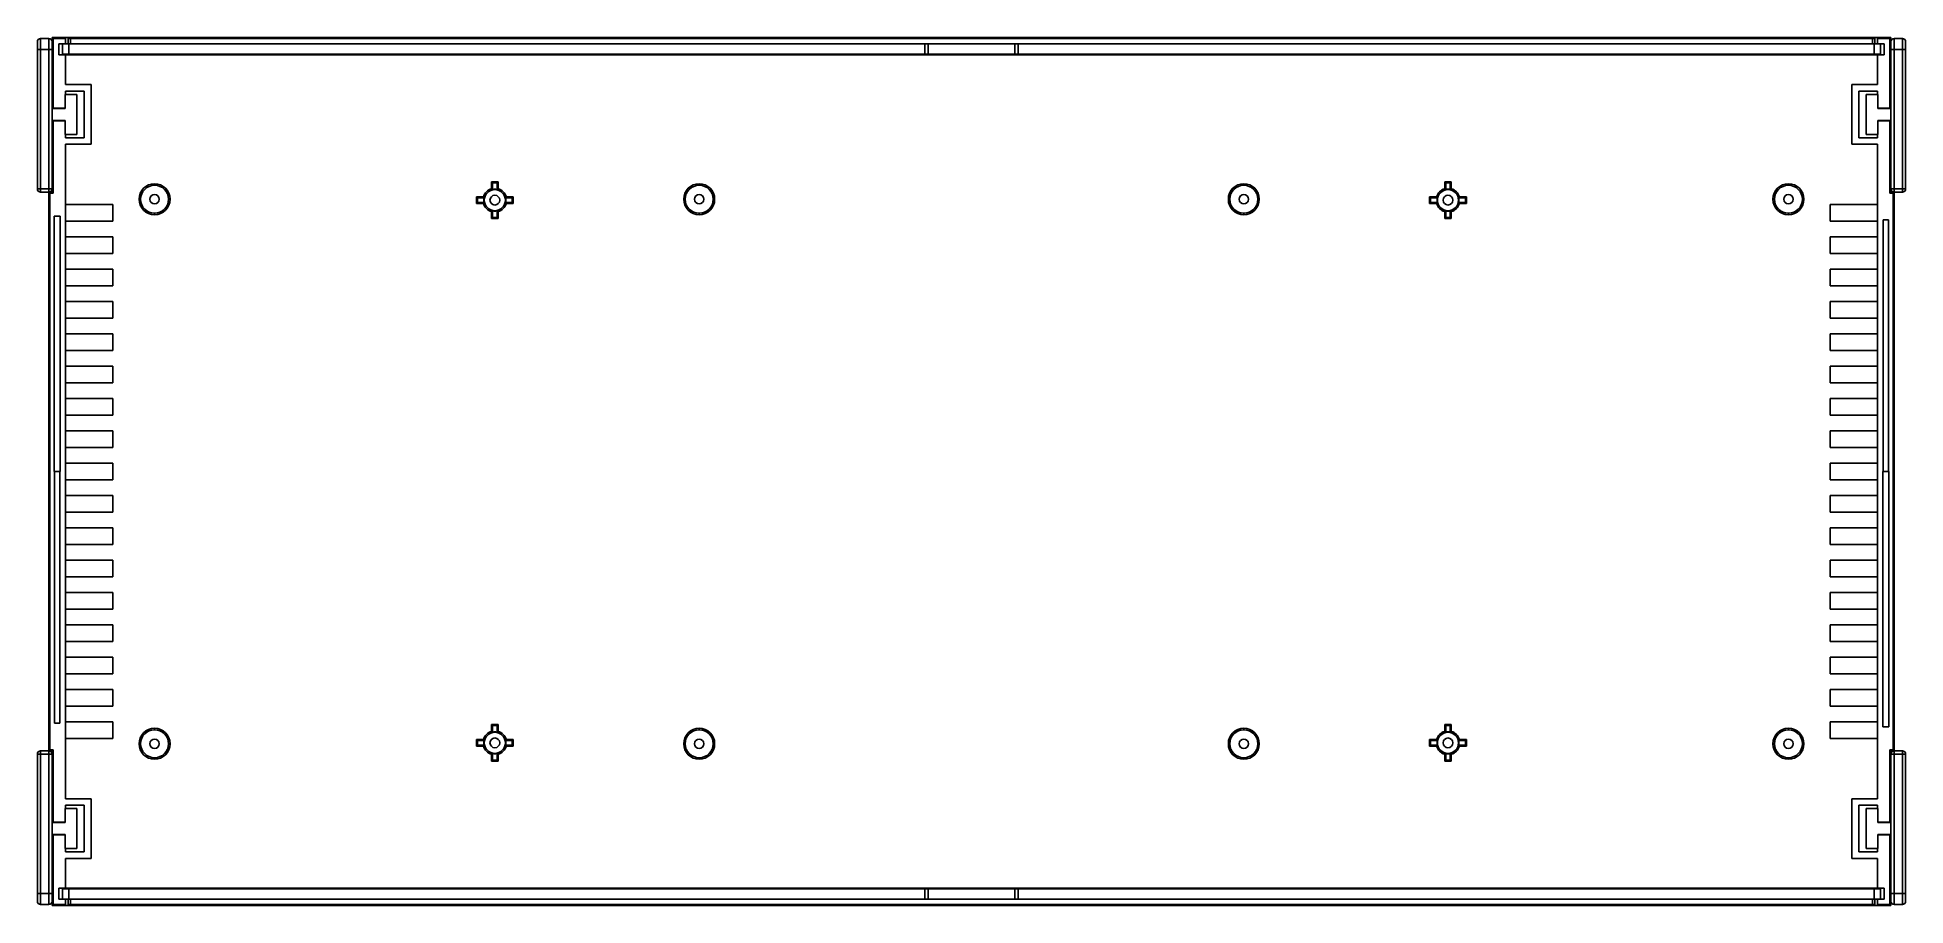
# Model space of a CAD drawing. Header units: millimetres. Extents: x -3 to 434, y -222 to -18.
import ezdxf

# ---------------------------------------------------------------- set-up
doc = ezdxf.new("R2010")
doc.units = ezdxf.units.MM
doc.layers.add('Shape2DView', color=7, linetype='CONTINUOUS')

msp = doc.modelspace()

# ---------------------------------------------------------------- linework, layer by layer
at = {"layer": 'Shape2DView'}
for p, q in [((-2.82031, -53.9711), (-2.82031, -21.3321)), ((-2.05831, -18.7921), (-0.153314, -18.7921)), ((-0.153314, -21.3321), (-2.05831, -21.3321)), ((-2.05831, -21.3321), (-2.05831, -53.9711)), ((-0.153314, -53.9711), (-0.153314, -21.3321)), ((3.78369, -18.5), (0.608686, -18.5)), ((0.608686, -18.5), (0.608686, -21.3321)), ((0.608686, -21.3321), (0.608686, -53.9711)), ((0.862686, -18.754), (3.78369, -18.754)), ((0.862686, -35.0481), (0.862686, -18.754)), ((2.18349, -20.024), (2.18349, -22.564)), ((3.02169, -20.024), (2.18349, -20.024)), ((3.02169, -22.4116), (3.02169, -20.024)), ((427.71, -18.5), (3.78369, -18.5)), ((3.78369, -18.754), (3.78369, -18.5)), ((3.78369, -20.024), (3.78369, -18.754)), ((4.41869, -18.754), (4.41869, -20.024)), ((4.54569, -20.024), (204.825, -20.024)), ((4.54569, -22.4116), (4.54569, -20.024)), ((4.92669, -18.754), (426.567, -18.754)), ((4.92669, -18.754), (4.92669, -20.024)), ((204.825, -22.4116), (204.825, -20.024)), ((225.907, -20.024), (205.587, -20.024)), ((205.587, -20.024), (205.587, -22.4116)), ((205.587, -22.4116), (205.587, -20.024)), ((225.907, -22.4116), (225.907, -20.024)), ((225.907, -22.4116), (225.907, -20.024)), ((226.669, -20.024), (426.948, -20.024)), ((226.669, -20.024), (226.669, -22.4116)), ((426.567, -18.754), (426.567, -20.024)), ((426.948, -22.4116), (426.948, -20.024)), ((427.075, -18.754), (427.075, -20.024)), ((427.075, -18.754), (427.075, -20.024)), ((427.71, -18.754), (427.71, -18.5)), ((427.71, -18.5), (430.885, -18.5)), ((427.71, -20.024), (427.71, -18.754)), ((430.631, -18.754), (427.71, -18.754)), ((428.472, -22.4116), (428.472, -20.024)), ((429.31, -20.024), (428.472, -20.024)), ((429.31, -22.564), (429.31, -20.024)), ((430.631, -35.0481), (430.631, -18.754)), ((430.885, -18.5), (430.885, -35.0481)), ((430.885, -53.9711), (430.885, -21.3321)), ((431.647, -18.7921), (433.552, -18.7921)), ((433.552, -21.3321), (431.647, -21.3321)), ((431.647, -21.3321), (431.647, -53.9711)), ((433.552, -53.9711), (433.552, -21.3321)), ((434.314, -21.3321), (434.314, -53.9711)), ((2.18349, -22.564), (3.78369, -22.564)), ((427.71, -22.564), (3.78369, -22.564)), ((3.78369, -29.549), (3.78369, -22.564)), ((4.54569, -22.4116), (204.825, -22.4116)), ((205.587, -22.4116), (225.907, -22.4116)), ((226.669, -22.4116), (426.948, -22.4116)), ((427.71, -22.564), (429.31, -22.564)), ((427.71, -29.549), (427.71, -22.564)), ((3.78369, -29.549), (9.75269, -29.549)), ((9.75269, -29.549), (9.75269, -43.519)), ((427.71, -29.549), (421.741, -29.549)), ((421.741, -29.549), (421.741, -43.519)), ((3.65669, -31.8731), (6.45069, -31.8731)), ((3.78369, -31.073), (3.78369, -31.8731)), ((8.10169, -31.073), (3.78369, -31.073)), ((8.10169, -41.995), (8.10169, -31.073)), ((423.392, -41.995), (423.392, -31.073)), ((423.392, -31.073), (427.71, -31.073)), ((427.837, -31.8731), (425.043, -31.8731)), ((427.71, -31.073), (427.71, -31.8731)), ((0.608686, -35.0481), (0.862686, -35.0481)), ((3.65669, -35.1751), (0.608686, -35.1751)), ((0.608686, -37.9691), (3.65669, -37.9691)), ((0.862686, -38.0199), (0.608686, -38.0199)), ((3.65669, -35.0481), (0.862686, -35.0481)), ((3.65669, -38.0199), (0.862686, -38.0199)), ((0.862686, -54.949), (0.862686, -38.0199)), ((427.837, -35.0481), (430.631, -35.0481)), ((430.885, -35.1751), (427.837, -35.1751)), ((427.837, -37.9691), (430.885, -37.9691)), ((427.837, -38.0199), (430.631, -38.0199)), ((430.885, -35.0481), (430.631, -35.0481)), ((430.631, -54.949), (430.631, -38.0199)), ((430.631, -38.0199), (430.885, -38.0199)), ((430.885, -35.0481), (430.885, -35.1751)), ((430.885, -37.9691), (430.885, -38.0199)), ((430.885, -38.0199), (430.885, -54.695)), ((3.65669, -41.2711), (6.45069, -41.2711)), ((3.78369, -41.2711), (3.78369, -41.995)), ((3.78369, -41.995), (8.10169, -41.995)), ((3.78369, -196.681), (3.78369, -43.519)), ((9.75269, -43.519), (3.78369, -43.519)), ((421.741, -43.519), (427.71, -43.519)), ((427.71, -41.995), (423.392, -41.995)), ((427.837, -41.2711), (425.043, -41.2711)), ((427.71, -41.2711), (427.71, -41.995)), ((427.71, -196.681), (427.71, -43.519)), ((103.461, -52.282), (103.461, -53.9119)), ((104.985, -52.282), (103.461, -52.282)), ((103.7, -52.5214), (103.461, -52.282)), ((104.746, -52.5214), (104.985, -52.282)), ((104.985, -53.9119), (104.985, -52.282)), ((326.473, -52.282), (326.473, -53.9119)), ((327.997, -52.282), (326.473, -52.282)), ((326.712, -52.5214), (326.473, -52.282)), ((327.758, -52.5214), (327.997, -52.282)), ((327.997, -53.9119), (327.997, -52.282)), ((-2.05831, -53.9711), (-0.153314, -53.9711)), ((-0.153314, -54.7331), (-2.05831, -54.7331)), ((-2.05831, -54.7331), (-0.153314, -54.7331)), ((-0.135574, -54.7329), (-0.135574, -185.467)), ((0.608686, -54.695), (0.08462, -54.695)), ((0.100686, -54.949), (0.862686, -54.949)), ((0.100686, -185.251), (0.100686, -54.949)), ((0.608686, -53.9711), (0.608686, -54.695)), ((24.599, -53.1135), (24.599, -52.7646)), ((99.9049, -55.838), (99.9049, -57.362)), ((101.535, -55.838), (99.9049, -55.838)), ((100.144, -56.0774), (99.9049, -55.838)), ((101.722, -56.0774), (100.144, -56.0774)), ((100.144, -56.0774), (100.144, -57.1226)), ((104.746, -52.5214), (103.7, -52.5214)), ((103.7, -52.5214), (103.7, -54.0994)), ((104.223, -54.1297), (104.223, -54.0454)), ((104.746, -54.0994), (104.746, -52.5214)), ((108.302, -56.0774), (106.724, -56.0774)), ((108.541, -55.838), (106.911, -55.838)), ((108.302, -56.0774), (108.541, -55.838)), ((108.302, -57.1226), (108.302, -56.0774)), ((108.541, -57.362), (108.541, -55.838)), ((152.031, -53.1135), (152.031, -52.7646)), ((279.463, -53.1135), (279.463, -52.7646)), ((322.917, -55.838), (322.917, -57.362)), ((324.547, -55.838), (322.917, -55.838)), ((323.156, -56.0774), (322.917, -55.838)), ((324.734, -56.0774), (323.156, -56.0774)), ((323.156, -56.0774), (323.156, -57.1226)), ((327.758, -52.5214), (326.712, -52.5214)), ((326.712, -52.5214), (326.712, -54.0994)), ((327.235, -54.1297), (327.235, -54.0454)), ((327.758, -54.0994), (327.758, -52.5214)), ((331.314, -56.0774), (329.736, -56.0774)), ((331.553, -55.838), (329.923, -55.838)), ((331.314, -56.0774), (331.553, -55.838)), ((331.314, -57.1226), (331.314, -56.0774)), ((331.553, -57.362), (331.553, -55.838)), ((406.894, -53.1135), (406.894, -52.7646)), ((431.393, -54.949), (430.631, -54.949)), ((430.885, -54.695), (431.409, -54.695)), ((431.393, -185.251), (431.393, -54.949)), ((431.629, -185.467), (431.629, -54.7329)), ((431.647, -53.9711), (433.552, -53.9711)), ((433.552, -54.7331), (431.647, -54.7331)), ((1.11669, -60.3084), (1.11669, -120.125)), ((2.51369, -60.3084), (1.11669, -60.3084)), ((2.51369, -120.125), (2.51369, -60.3084)), ((3.78369, -57.5779), (14.8335, -57.5779)), ((14.8335, -57.5779), (14.8335, -61.5149)), ((24.599, -59.6547), (24.599, -60.0036)), ((100.144, -57.1226), (99.9049, -57.362)), ((99.9049, -57.362), (101.535, -57.362)), ((100.144, -57.1226), (101.722, -57.1226)), ((103.461, -59.2881), (103.461, -60.918)), ((103.7, -60.6786), (103.461, -60.918)), ((103.461, -60.918), (104.985, -60.918)), ((103.7, -59.1006), (103.7, -60.6786)), ((103.7, -60.6786), (104.746, -60.6786)), ((104.223, -59.0703), (104.223, -59.1546)), ((104.746, -60.6786), (104.746, -59.1006)), ((104.746, -60.6786), (104.985, -60.918)), ((104.985, -60.918), (104.985, -59.2881)), ((106.724, -57.1226), (108.302, -57.1226)), ((106.911, -57.362), (108.541, -57.362)), ((108.302, -57.1226), (108.541, -57.362)), ((152.031, -59.6547), (152.031, -60.0036)), ((279.463, -59.6547), (279.463, -60.0036)), ((323.156, -57.1226), (322.917, -57.362)), ((322.917, -57.362), (324.547, -57.362)), ((323.156, -57.1226), (324.734, -57.1226)), ((326.473, -59.2881), (326.473, -60.918)), ((326.712, -60.6786), (326.473, -60.918)), ((326.473, -60.918), (327.997, -60.918)), ((326.712, -59.1006), (326.712, -60.6786)), ((326.712, -60.6786), (327.758, -60.6786)), ((327.235, -59.0703), (327.235, -59.1546)), ((327.758, -60.6786), (327.758, -59.1006)), ((327.758, -60.6786), (327.997, -60.918)), ((327.997, -60.918), (327.997, -59.2881)), ((329.736, -57.1226), (331.314, -57.1226)), ((329.923, -57.362), (331.553, -57.362)), ((331.314, -57.1226), (331.553, -57.362)), ((406.894, -59.6547), (406.894, -60.0036)), ((416.66, -57.5779), (416.66, -61.5149)), ((427.71, -57.5779), (416.66, -57.5779)), ((429.081, -61.1974), (429.081, -120.075)), ((430.275, -61.1974), (429.081, -61.1974)), ((430.275, -120.075), (430.275, -61.1974)), ((14.8335, -61.5149), (3.78369, -61.5149)), ((3.78369, -65.1471), (14.8335, -65.1471)), ((14.8335, -65.1471), (14.8335, -69.0841)), ((416.66, -61.5149), (427.71, -61.5149)), ((416.66, -65.1471), (416.66, -69.0841)), ((427.71, -65.1471), (416.66, -65.1471)), ((14.8335, -69.0841), (3.78369, -69.0841)), ((416.66, -69.0841), (427.71, -69.0841)), ((3.78369, -72.7163), (14.8335, -72.7163)), ((14.8335, -72.7163), (14.8335, -76.6533)), ((416.66, -72.7163), (416.66, -76.6533)), ((427.71, -72.7163), (416.66, -72.7163)), ((14.8335, -76.6533), (3.78369, -76.6533)), ((416.66, -76.6533), (427.71, -76.6533)), ((3.78369, -80.2855), (14.8335, -80.2855)), ((14.8335, -80.2855), (14.8335, -84.2225)), ((416.66, -80.2855), (416.66, -84.2225)), ((427.71, -80.2855), (416.66, -80.2855)), ((14.8335, -84.2225), (3.78369, -84.2225)), ((416.66, -84.2225), (427.71, -84.2225)), ((3.78369, -87.8547), (14.8335, -87.8547)), ((14.8335, -91.7917), (3.78369, -91.7917)), ((14.8335, -87.8547), (14.8335, -91.7917)), ((416.66, -87.8547), (416.66, -91.7917)), ((427.71, -87.8547), (416.66, -87.8547)), ((416.66, -91.7917), (427.71, -91.7917)), ((3.78369, -95.4239), (14.8335, -95.4239)), ((14.8335, -95.4239), (14.8335, -99.3609)), ((416.66, -95.4239), (416.66, -99.3609)), ((427.71, -95.4239), (416.66, -95.4239)), ((14.8335, -99.3609), (3.78369, -99.3609)), ((416.66, -99.3609), (427.71, -99.3609)), ((3.78369, -102.993), (14.8335, -102.993)), ((14.8335, -102.993), (14.8335, -106.93)), ((416.66, -102.993), (416.66, -106.93)), ((427.71, -102.993), (416.66, -102.993)), ((14.8335, -106.93), (3.78369, -106.93)), ((416.66, -106.93), (427.71, -106.93)), ((3.78369, -110.562), (14.8335, -110.562)), ((14.8335, -110.562), (14.8335, -114.499)), ((416.66, -110.562), (416.66, -114.499)), ((427.71, -110.562), (416.66, -110.562)), ((14.8335, -114.499), (3.78369, -114.499)), ((416.66, -114.499), (427.71, -114.499)), ((1.11669, -120.125), (1.21829, -120.125)), ((2.41209, -120.125), (1.21829, -120.125)), ((1.21829, -120.125), (1.21829, -179.003)), ((2.41209, -120.125), (2.51369, -120.125)), ((2.41209, -179.003), (2.41209, -120.125)), ((3.78369, -118.131), (14.8335, -118.131)), ((14.8335, -122.068), (3.78369, -122.068)), ((14.8335, -118.131), (14.8335, -122.068)), ((427.71, -118.131), (416.66, -118.131)), ((416.66, -118.132), (416.66, -122.068)), ((416.66, -122.068), (427.71, -122.068)), ((428.98, -120.075), (428.98, -179.892)), ((429.081, -120.075), (428.98, -120.075)), ((429.081, -120.075), (430.275, -120.075)), ((430.377, -120.075), (430.275, -120.075)), ((430.377, -179.892), (430.377, -120.075)), ((3.78369, -125.701), (14.8335, -125.701)), ((14.8335, -125.701), (14.8335, -129.638)), ((416.66, -125.701), (416.66, -129.638)), ((427.71, -125.701), (416.66, -125.701)), ((14.8335, -129.638), (3.78369, -129.638)), ((416.66, -129.638), (427.71, -129.638)), ((3.78369, -133.27), (14.8335, -133.27)), ((14.8335, -133.27), (14.8335, -137.207)), ((416.66, -133.27), (416.66, -137.207)), ((427.71, -133.27), (416.66, -133.27)), ((14.8335, -137.207), (3.78369, -137.207)), ((416.66, -137.207), (427.71, -137.207)), ((3.78369, -140.839), (14.8335, -140.839)), ((14.8335, -140.839), (14.8335, -144.776)), ((416.66, -140.839), (416.66, -144.776)), ((427.71, -140.839), (416.66, -140.839)), ((14.8335, -144.776), (3.78369, -144.776)), ((3.78369, -148.408), (14.8335, -148.408)), ((14.8335, -148.408), (14.8335, -152.345)), ((416.66, -144.776), (427.71, -144.776)), ((416.66, -148.408), (416.66, -152.345)), ((427.71, -148.408), (416.66, -148.408)), ((14.8335, -152.345), (3.78369, -152.345)), ((416.66, -152.345), (427.71, -152.345)), ((3.78369, -155.977), (14.8335, -155.977)), ((14.8335, -155.977), (14.8335, -159.914)), ((416.66, -155.977), (416.66, -159.914)), ((427.71, -155.977), (416.66, -155.977)), ((14.8335, -159.914), (3.78369, -159.914)), ((416.66, -159.914), (427.71, -159.914)), ((3.78369, -163.547), (14.8335, -163.547)), ((14.8335, -163.547), (14.8335, -167.484)), ((416.66, -163.547), (416.66, -167.484)), ((427.71, -163.547), (416.66, -163.547)), ((14.8335, -167.484), (3.78369, -167.484)), ((416.66, -167.484), (427.71, -167.484)), ((3.78369, -171.116), (14.8335, -171.116)), ((14.8335, -171.116), (14.8335, -175.053)), ((416.66, -171.116), (416.66, -175.053)), ((427.71, -171.116), (416.66, -171.116)), ((1.21829, -179.003), (2.41209, -179.003)), ((14.8335, -175.053), (3.78369, -175.053)), ((3.78369, -178.685), (14.8335, -178.685)), ((14.8335, -178.685), (14.8335, -182.622)), ((416.66, -175.053), (427.71, -175.053)), ((416.66, -178.685), (416.66, -182.622)), ((427.71, -178.685), (416.66, -178.685)), ((14.8335, -182.622), (3.78369, -182.622)), ((24.599, -180.545), (24.599, -180.196)), ((99.9049, -182.838), (99.9049, -184.362)), ((101.535, -182.838), (99.9049, -182.838)), ((100.144, -183.077), (99.9049, -182.838)), ((101.722, -183.077), (100.144, -183.077)), ((100.144, -183.077), (100.144, -184.123)), ((103.461, -179.282), (103.461, -180.912)), ((104.985, -179.282), (103.461, -179.282)), ((103.7, -179.521), (103.461, -179.282)), ((104.746, -179.521), (103.7, -179.521)), ((103.7, -179.521), (103.7, -181.099)), ((104.223, -181.13), (104.223, -181.045)), ((104.746, -179.521), (104.985, -179.282)), ((104.746, -181.099), (104.746, -179.521)), ((104.985, -180.912), (104.985, -179.282)), ((108.302, -183.077), (106.724, -183.077)), ((108.541, -182.838), (106.911, -182.838)), ((108.302, -183.077), (108.541, -182.838)), ((108.302, -184.123), (108.302, -183.077)), ((108.541, -184.362), (108.541, -182.838)), ((152.031, -180.545), (152.031, -180.196)), ((279.463, -180.545), (279.463, -180.196)), ((322.917, -182.838), (322.917, -184.362)), ((324.547, -182.838), (322.917, -182.838)), ((323.156, -183.077), (322.917, -182.838)), ((324.734, -183.077), (323.156, -183.077)), ((323.156, -183.077), (323.156, -184.123)), ((326.473, -179.282), (326.473, -180.912)), ((327.997, -179.282), (326.473, -179.282)), ((326.712, -179.521), (326.473, -179.282)), ((327.758, -179.521), (326.712, -179.521)), ((326.712, -179.521), (326.712, -181.099)), ((327.235, -181.13), (327.235, -181.045)), ((327.758, -179.521), (327.997, -179.282)), ((327.758, -181.099), (327.758, -179.521)), ((327.997, -180.912), (327.997, -179.282)), ((331.314, -183.077), (329.736, -183.077)), ((331.553, -182.838), (329.923, -182.838)), ((331.314, -183.077), (331.553, -182.838)), ((331.314, -184.123), (331.314, -183.077)), ((331.553, -184.362), (331.553, -182.838)), ((406.894, -180.545), (406.894, -180.196)), ((416.66, -182.622), (427.71, -182.622)), ((428.98, -179.892), (430.377, -179.892)), ((-2.82031, -218.868), (-2.82031, -186.229)), ((-2.05831, -185.467), (-0.153314, -185.467)), ((-0.153314, -186.229), (-2.05831, -186.229)), ((-2.05831, -186.229), (-2.05831, -218.868)), ((-0.153314, -218.868), (-0.153314, -186.229)), ((0.08462, -185.505), (0.608686, -185.505)), ((0.862686, -185.251), (0.100686, -185.251)), ((0.608686, -185.505), (0.608686, -186.229)), ((0.608686, -186.229), (0.608686, -218.868)), ((0.862686, -202.18), (0.862686, -185.251)), ((24.599, -187.087), (24.599, -187.435)), ((100.144, -184.123), (99.9049, -184.362)), ((99.9049, -184.362), (101.535, -184.362)), ((100.144, -184.123), (101.722, -184.123)), ((103.461, -186.288), (103.461, -187.918)), ((103.7, -187.679), (103.461, -187.918)), ((103.461, -187.918), (104.985, -187.918)), ((103.7, -186.101), (103.7, -187.679)), ((103.7, -187.679), (104.746, -187.679)), ((104.223, -186.07), (104.223, -186.155)), ((104.746, -187.679), (104.746, -186.101)), ((104.746, -187.679), (104.985, -187.918)), ((104.985, -187.918), (104.985, -186.288)), ((106.724, -184.123), (108.302, -184.123)), ((106.911, -184.362), (108.541, -184.362)), ((108.302, -184.123), (108.541, -184.362)), ((152.031, -187.087), (152.031, -187.435)), ((279.463, -187.087), (279.463, -187.435)), ((323.156, -184.123), (322.917, -184.362)), ((322.917, -184.362), (324.547, -184.362)), ((323.156, -184.123), (324.734, -184.123)), ((326.473, -186.288), (326.473, -187.918)), ((326.712, -187.679), (326.473, -187.918)), ((326.473, -187.918), (327.997, -187.918)), ((326.712, -186.101), (326.712, -187.679)), ((326.712, -187.679), (327.758, -187.679)), ((327.235, -186.07), (327.235, -186.155)), ((327.758, -187.679), (327.758, -186.101)), ((327.758, -187.679), (327.997, -187.918)), ((327.997, -187.918), (327.997, -186.288)), ((329.736, -184.123), (331.314, -184.123)), ((329.923, -184.362), (331.553, -184.362)), ((331.314, -184.123), (331.553, -184.362)), ((406.894, -187.087), (406.894, -187.435)), ((430.631, -202.18), (430.631, -185.251)), ((430.631, -185.251), (431.393, -185.251)), ((430.885, -185.505), (430.885, -202.18)), ((431.409, -185.505), (430.885, -185.505)), ((430.885, -218.868), (430.885, -186.229)), ((431.647, -185.467), (433.552, -185.467)), ((433.552, -186.229), (431.647, -186.229)), ((431.647, -186.229), (431.647, -218.868)), ((433.552, -218.868), (433.552, -186.229)), ((434.314, -218.868), (434.314, -186.229)), ((434.314, -186.229), (434.314, -218.868)), ((3.78369, -196.681), (9.75269, -196.681)), ((9.75269, -196.681), (9.75269, -210.651)), ((427.71, -196.681), (421.741, -196.681)), ((421.741, -196.681), (421.741, -210.651)), ((3.65669, -198.929), (6.45069, -198.929)), ((3.78369, -198.205), (3.78369, -198.929)), ((8.10169, -198.205), (3.78369, -198.205)), ((8.10169, -209.127), (8.10169, -198.205)), ((423.392, -209.127), (423.392, -198.205)), ((423.392, -198.205), (427.71, -198.205)), ((427.71, -198.929), (425.043, -198.929)), ((427.837, -198.929), (425.043, -198.929)), ((427.71, -198.205), (427.71, -198.929)), ((0.608686, -202.18), (0.862686, -202.18)), ((3.65669, -202.231), (0.608686, -202.231)), ((0.608686, -205.025), (3.65669, -205.025)), ((0.862686, -205.152), (0.608686, -205.152)), ((3.65669, -202.18), (0.862686, -202.18)), ((3.65669, -205.152), (0.862686, -205.152)), ((0.862686, -221.446), (0.862686, -205.152)), ((427.837, -202.18), (430.631, -202.18)), ((430.885, -202.231), (427.837, -202.231)), ((427.837, -205.025), (430.885, -205.025)), ((427.837, -205.152), (430.631, -205.152)), ((430.885, -202.18), (430.631, -202.18)), ((430.631, -221.446), (430.631, -205.152)), ((430.631, -205.152), (430.885, -205.152)), ((3.65669, -208.327), (6.45069, -208.327)), ((3.78369, -208.327), (3.78369, -209.127)), ((3.78369, -209.127), (8.10169, -209.127)), ((427.71, -209.127), (423.392, -209.127)), ((427.71, -208.327), (425.043, -208.327)), ((427.837, -208.327), (425.043, -208.327)), ((427.71, -208.327), (427.71, -209.127)), ((3.78369, -217.636), (3.78369, -210.651)), ((9.75269, -210.651), (3.78369, -210.651)), ((421.741, -210.651), (427.71, -210.651)), ((427.71, -217.636), (427.71, -210.651)), ((2.18349, -217.636), (2.18349, -220.176)), ((3.78369, -217.636), (2.18349, -217.636)), ((3.02169, -217.788), (3.02169, -220.176)), ((3.78369, -217.636), (427.71, -217.636)), ((204.825, -217.788), (4.54569, -217.788)), ((4.54569, -217.788), (4.54569, -220.176)), ((204.825, -220.176), (204.825, -217.788)), ((225.907, -217.788), (205.587, -217.788)), ((205.587, -217.788), (205.587, -220.176)), ((205.587, -217.788), (205.587, -220.176)), ((225.907, -220.176), (225.907, -217.788)), ((225.907, -217.788), (225.907, -220.176)), ((426.948, -217.788), (226.669, -217.788)), ((226.669, -217.788), (226.669, -220.176)), ((426.948, -217.788), (426.948, -220.176)), ((429.31, -217.636), (427.71, -217.636)), ((428.472, -217.788), (428.472, -220.176)), ((429.31, -220.176), (429.31, -217.636)), ((-2.05831, -218.868), (-0.153314, -218.868)), ((-0.153314, -221.408), (-2.05831, -221.408)), ((0.608686, -218.868), (0.608686, -221.7)), ((0.608686, -221.7), (3.78369, -221.7)), ((3.78369, -221.446), (0.862686, -221.446)), ((2.18349, -220.176), (3.02169, -220.176)), ((3.78369, -221.446), (3.78369, -220.176)), ((3.78369, -221.7), (3.78369, -221.446)), ((427.71, -221.7), (3.78369, -221.7)), ((4.41869, -221.446), (4.41869, -220.176)), ((204.825, -220.176), (4.54569, -220.176)), ((4.92669, -221.446), (4.92669, -220.176)), ((426.567, -221.446), (4.92669, -221.446)), ((205.587, -220.176), (225.907, -220.176)), ((426.948, -220.176), (226.669, -220.176)), ((426.567, -221.446), (426.567, -220.176)), ((427.075, -221.446), (427.075, -220.176)), ((427.075, -221.446), (427.075, -220.176)), ((427.71, -221.446), (427.71, -220.176)), ((427.71, -221.446), (430.631, -221.446)), ((427.71, -221.7), (427.71, -221.446)), ((430.885, -221.7), (427.71, -221.7)), ((428.472, -220.176), (429.31, -220.176)), ((430.885, -218.868), (430.885, -221.7)), ((431.647, -218.868), (433.552, -218.868)), ((433.552, -221.408), (431.647, -221.408))]:
    msp.add_line(p, q, dxfattribs=at)
for centre, radius, start, end in [((-2.05831, -19.5541), 0.762, 90, 180), ((-2.05831, -19.5541), 0.762, 90, 180), ((-2.05831, -19.5541), 0.762, 90, 180), ((-2.05831, -19.5541), 0.762, 90, 180), ((-0.153314, -19.5541), 0.762, 0, 90), ((-0.153314, -19.5541), 0.762, 0, 90), ((431.647, -19.5541), 0.762, 90, 180), ((431.647, -19.5541), 0.762, 90, 180), ((431.647, -19.5541), 0.762, 90, 180), ((433.552, -19.5541), 0.762, 0, 90), ((433.552, -19.5541), 0.762, 0, 90), ((-2.05831, -53.9711), 0.762, 180, -90), ((-0.153314, -53.9711), 0.762, -90, 0), ((-0.153314, -53.9711), 0.762, -90, 0), ((24.599, -56.3841), 3.6195, 90, -90), ((24.599, -56.3841), 3.27061, 90, -90), ((24.599, -56.3841), 1.0795, 90, -90), ((24.599, -56.3841), 3.6195, -90, 90), ((24.599, -56.3841), 3.27061, -90, 90), ((24.599, -56.3841), 1.0795, -90, 90), ((104.223, -56.6), 2.794, 105.827, 164.173), ((104.223, -56.6), 2.55459, 168.196, -168.196), ((104.223, -56.6), 2.47035, 90, -90), ((104.223, -56.6), 1.143, 90, -90), ((104.223, -56.6), 2.55459, 90, 101.804), ((104.223, -56.6), 2.55459, 78.1958, 90), ((104.223, -56.6), 2.47035, -90, 90), ((104.223, -56.6), 1.143, -90, 90), ((104.223, -56.6), 2.794, 15.8266, 74.1734), ((104.223, -56.6), 2.55459, -11.8042, 11.8042), ((152.031, -56.3841), 3.6195, 90, -90), ((152.031, -56.3841), 3.27061, 90, -90), ((152.031, -56.3841), 1.0795, 90, -90), ((152.031, -56.3841), 3.6195, -90, 90), ((152.031, -56.3841), 3.27061, -90, 90), ((152.031, -56.3841), 1.0795, -90, 90), ((279.463, -56.3841), 3.6195, 90, -90), ((279.463, -56.3841), 3.27061, 90, -90), ((279.463, -56.3841), 1.0795, 90, -90), ((279.463, -56.3841), 3.6195, -90, 90), ((279.463, -56.3841), 3.27061, -90, 90), ((279.463, -56.3841), 1.0795, -90, 90), ((327.235, -56.6), 2.794, 105.827, 164.173), ((327.235, -56.6), 2.55459, 168.196, -168.196), ((327.235, -56.6), 2.47035, 90, -90), ((327.235, -56.6), 1.143, 90, -90), ((327.235, -56.6), 2.55459, 90, 101.804), ((327.235, -56.6), 2.55459, 78.1958, 90), ((327.235, -56.6), 2.47035, -90, 90), ((327.235, -56.6), 1.143, -90, 90), ((327.235, -56.6), 2.794, 15.8266, 74.1734), ((327.235, -56.6), 2.55459, -11.8042, 11.8042), ((406.894, -56.3841), 3.6195, 90, -90), ((406.894, -56.3841), 3.27061, 90, -90), ((406.894, -56.3841), 1.0795, 90, -90), ((406.894, -56.3841), 3.6195, -90, 90), ((406.894, -56.3841), 3.27061, -90, 90), ((406.894, -56.3841), 1.0795, -90, 90), ((431.647, -53.9711), 0.762, 180, -90), ((431.647, -53.9711), 0.762, 180, -108.195), ((431.647, -53.9711), 0.762, 180, -108.195), ((431.647, -53.9711), 0.762, -91.334, -90), ((431.647, -53.9711), 0.762, -91.334, -90), ((433.552, -53.9711), 0.762, -90, 0), ((433.552, -53.9711), 0.762, -90, 0), ((104.223, -56.6), 2.794, -164.173, -105.827), ((104.223, -56.6), 2.55459, -101.804, -90), ((104.223, -56.6), 2.55459, -90, -78.1958), ((104.223, -56.6), 2.794, -74.1734, -15.8266), ((327.235, -56.6), 2.794, -164.173, -105.827), ((327.235, -56.6), 2.55459, -101.804, -90), ((327.235, -56.6), 2.55459, -90, -78.1958), ((327.235, -56.6), 2.794, -74.1734, -15.8266), ((24.599, -183.816), 3.6195, 90, -90), ((24.599, -183.816), 3.27061, 90, -90), ((24.599, -183.816), 1.0795, 90, -90), ((24.599, -183.816), 3.6195, -90, 90), ((24.599, -183.816), 3.27061, -90, 90), ((24.599, -183.816), 1.0795, -90, 90), ((104.223, -183.6), 2.794, 105.827, 164.173), ((104.223, -183.6), 2.55459, 168.196, -168.196), ((104.223, -183.6), 2.47035, 90, -90), ((104.223, -183.6), 1.143, 90, -90), ((104.223, -183.6), 2.55459, 90, 101.804), ((104.223, -183.6), 2.55459, 78.1958, 90), ((104.223, -183.6), 2.47035, -90, 90), ((104.223, -183.6), 1.143, -90, 90), ((104.223, -183.6), 2.794, 15.8266, 74.1734), ((104.223, -183.6), 2.55459, -11.8042, 11.8042), ((152.031, -183.816), 3.6195, 90, -90), ((152.031, -183.816), 3.27061, 90, -90), ((152.031, -183.816), 1.0795, 90, -90), ((152.031, -183.816), 3.6195, -90, 90), ((152.031, -183.816), 3.27061, -90, 90), ((152.031, -183.816), 1.0795, -90, 90), ((279.463, -183.816), 3.6195, 90, -90), ((279.463, -183.816), 3.27061, 90, -90), ((279.463, -183.816), 1.0795, 90, -90), ((279.463, -183.816), 3.6195, -90, 90), ((279.463, -183.816), 3.27061, -90, 90), ((279.463, -183.816), 1.0795, -90, 90), ((327.235, -183.6), 2.794, 105.827, 164.173), ((327.235, -183.6), 2.55459, 168.196, -168.196), ((327.235, -183.6), 2.47035, 90, -90), ((327.235, -183.6), 1.143, 90, -90), ((327.235, -183.6), 2.55459, 90, 101.804), ((327.235, -183.6), 2.55459, 78.1958, 90), ((327.235, -183.6), 2.47035, -90, 90), ((327.235, -183.6), 1.143, -90, 90), ((327.235, -183.6), 2.794, 15.8266, 74.1734), ((327.235, -183.6), 2.55459, -11.8042, 11.8042), ((406.894, -183.816), 3.6195, 90, -90), ((406.894, -183.816), 3.27061, 90, -90), ((406.894, -183.816), 1.0795, 90, -90), ((406.894, -183.816), 3.6195, -90, 90), ((406.894, -183.816), 3.27061, -90, 90), ((406.894, -183.816), 1.0795, -90, 90), ((-2.05831, -186.229), 0.762, 90, 180), ((-0.153314, -186.229), 0.762, 0, 90), ((104.223, -183.6), 2.794, -164.173, -105.827), ((104.223, -183.6), 2.55459, -101.804, -90), ((104.223, -183.6), 2.55459, -90, -78.1958), ((104.223, -183.6), 2.794, -74.1734, -15.8266), ((327.235, -183.6), 2.794, -164.173, -105.827), ((327.235, -183.6), 2.55459, -101.804, -90), ((327.235, -183.6), 2.55459, -90, -78.1958), ((327.235, -183.6), 2.794, -74.1734, -15.8266), ((431.647, -186.229), 0.762, 90, 180), ((431.647, -186.229), 0.762, 108.195, 180), ((431.647, -186.229), 0.762, 90, 91.334), ((433.552, -186.229), 0.762, 0, 90), ((433.552, -186.229), 0.762, 0, 90), ((-2.05831, -220.646), 0.762, 180, -90), ((-0.153314, -220.646), 0.762, -90, 0), ((-0.153314, -220.646), 0.762, -90, 0), ((431.647, -220.646), 0.762, 180, -90), ((433.552, -220.646), 0.762, -90, 0), ((433.552, -220.646), 0.762, -90, 0)]:
    msp.add_arc(centre, radius, start, end, dxfattribs=at)
for points, degree, knots in [([(-2.82031, -21.3321), (-2.82031, -21.1323), (-2.82031, -20.9345), (-2.82031, -20.7449), (-2.82031, -20.6835), (-2.82031, -20.6221), (-2.82031, -20.5607), (-2.82031, -20.5025), (-2.82031, -20.4443), (-2.82031, -20.3861), (-2.82031, -20.3319), (-2.82031, -20.2777), (-2.82031, -20.2235), (-2.82031, -20.174), (-2.82031, -20.1244), (-2.82031, -20.0749), (-2.82031, -20.0306), (-2.82031, -19.9863), (-2.82031, -19.942), (-2.82031, -19.9035), (-2.82031, -19.8651), (-2.82031, -19.8266), (-2.82031, -19.7945), (-2.82031, -19.7623), (-2.82031, -19.7302), (-2.82031, -19.7047), (-2.82031, -19.6793), (-2.82031, -19.6539), (-2.82031, -19.6355), (-2.82031, -19.6171), (-2.82031, -19.5987), (-2.82031, -19.5875), (-2.82031, -19.5764), (-2.82031, -19.5653), (-2.82031, -19.5616), (-2.82031, -19.5578), (-2.82031, -19.5541)], 3, [4.71239, 4.71239, 4.71239, 4.71239, 5.04899, 5.04899, 5.04899, 5.16119, 5.16119, 5.16119, 5.27339, 5.27339, 5.27339, 5.38559, 5.38559, 5.38559, 5.49779, 5.49779, 5.49779, 5.60999, 5.60999, 5.60999, 5.72219, 5.72219, 5.72219, 5.83439, 5.83439, 5.83439, 5.94659, 5.94659, 5.94659, 6.05879, 6.05879, 6.05879, 6.17099, 6.17099, 6.17099, 6.28319, 6.28319, 6.28319, 6.28319]), ([(-2.82031, -19.5541), (-2.82031, -19.5597), (-2.82031, -19.5653), (-2.82031, -19.582), (-2.82031, -19.5987), (-2.82031, -19.6263), (-2.82031, -19.6539), (-2.82031, -19.692), (-2.82031, -19.7302), (-2.82031, -19.7784), (-2.82031, -19.8266), (-2.82031, -19.8843), (-2.82031, -19.942), (-2.82031, -20.0084), (-2.82031, -20.0749), (-2.82031, -20.1492), (-2.82031, -20.2235), (-2.82031, -20.3048), (-2.82031, -20.3861), (-2.82031, -20.4734), (-2.82031, -20.5607), (-2.82031, -20.7428), (-2.82031, -20.9365), (-2.82031, -21.1323), (-2.82031, -21.3321)], 2, [0, 0, 0, 0.1122, 0.1122, 0.224399, 0.224399, 0.336599, 0.336599, 0.448799, 0.448799, 0.560999, 0.560999, 0.673198, 0.673198, 0.785398, 0.785398, 0.897598, 0.897598, 1.0098, 1.0098, 1.122, 1.122, 1.3464, 1.3464, 1.5708, 1.5708, 1.5708]), ([(-2.05831, -21.3321), (-2.25827, -21.3321), (-2.45527, -21.3321), (-2.59713, -21.3321), (-2.61611, -21.3321), (-2.63509, -21.3321), (-2.65407, -21.3321), (-2.67055, -21.3321), (-2.68704, -21.3321), (-2.70352, -21.3321), (-2.7173, -21.3321), (-2.73107, -21.3321), (-2.74485, -21.3321), (-2.75575, -21.3321), (-2.76665, -21.3321), (-2.77755, -21.3321), (-2.78544, -21.3321), (-2.79332, -21.3321), (-2.80121, -21.3321), (-2.80598, -21.3321), (-2.81075, -21.3321), (-2.81552, -21.3321), (-2.81712, -21.3321), (-2.81872, -21.3321), (-2.82031, -21.3321)], 3, [4.71239, 4.71239, 4.71239, 4.71239, 5.49779, 5.49779, 5.49779, 5.60999, 5.60999, 5.60999, 5.72219, 5.72219, 5.72219, 5.83439, 5.83439, 5.83439, 5.94659, 5.94659, 5.94659, 6.05879, 6.05879, 6.05879, 6.17099, 6.17099, 6.17099, 6.28319, 6.28319, 6.28319, 6.28319]), ([(-2.05831, -18.7921), (-2.05831, -18.8001), (-2.05831, -18.8081), (-2.05831, -18.8319), (-2.05831, -18.8558), (-2.05831, -18.8952), (-2.05831, -18.9346), (-2.05831, -18.9891), (-2.05831, -19.0436), (-2.05831, -19.1125), (-2.05831, -19.1814), (-2.05831, -19.2638), (-2.05831, -19.3462), (-2.05831, -19.4411), (-2.05831, -19.536), (-2.05831, -19.6422), (-2.05831, -19.7484), (-2.05831, -19.8646), (-2.05831, -19.9807), (-2.05831, -20.1054), (-2.05831, -20.23), (-2.05831, -20.3616), (-2.05831, -20.4932), (-2.05831, -20.63), (-2.05831, -20.7669), (-2.05831, -21.0467), (-2.05831, -21.3321)], 2, [0, 0, 0, 0.1122, 0.1122, 0.224399, 0.224399, 0.336599, 0.336599, 0.448799, 0.448799, 0.560999, 0.560999, 0.673198, 0.673198, 0.785398, 0.785398, 0.897598, 0.897598, 1.0098, 1.0098, 1.122, 1.122, 1.2342, 1.2342, 1.3464, 1.3464, 1.5708, 1.5708, 1.5708]), ([(-0.153314, -21.3321), (-0.153314, -21.1899), (-0.153314, -21.0477), (-0.153314, -20.7649), (-0.153314, -20.4932), (-0.153314, -20.3616), (-0.153314, -20.23), (-0.153314, -20.1054), (-0.153314, -19.9807), (-0.153314, -19.8646), (-0.153314, -19.7484), (-0.153314, -19.6422), (-0.153314, -19.536), (-0.153314, -19.4411), (-0.153314, -19.3462), (-0.153314, -19.2638), (-0.153314, -19.1814), (-0.153314, -19.1125), (-0.153314, -19.0436), (-0.153314, -18.9891), (-0.153314, -18.9346), (-0.153314, -18.8952), (-0.153314, -18.8558), (-0.153314, -18.8319), (-0.153314, -18.8081), (-0.153314, -18.8001), (-0.153314, -18.7921)], 2, [1.5708, 1.5708, 1.5708, 1.683, 1.683, 1.9074, 1.9074, 2.0196, 2.0196, 2.1318, 2.1318, 2.24399, 2.24399, 2.35619, 2.35619, 2.46839, 2.46839, 2.58059, 2.58059, 2.69279, 2.69279, 2.80499, 2.80499, 2.91719, 2.91719, 3.02939, 3.02939, 3.14159, 3.14159, 3.14159]), ([(0.608686, -21.3321), (0.607089, -21.3321), (0.605492, -21.3321), (0.603895, -21.3321), (0.599123, -21.3321), (0.594352, -21.3321), (0.589581, -21.3321), (0.581696, -21.3321), (0.57381, -21.3321), (0.565925, -21.3321), (0.555025, -21.3321), (0.544124, -21.3321), (0.533224, -21.3321), (0.519446, -21.3321), (0.505668, -21.3321), (0.49189, -21.3321), (0.460325, -21.3321), (0.424862, -21.3321), (0.385501, -21.3321), (0.243644, -21.3321), (0.046642, -21.3321), (-0.153314, -21.3321)], 3, [3.14159, 3.14159, 3.14159, 3.14159, 3.25379, 3.25379, 3.25379, 3.36599, 3.36599, 3.36599, 3.47819, 3.47819, 3.47819, 3.59039, 3.59039, 3.59039, 3.70259, 3.70259, 3.70259, 3.92699, 3.92699, 3.92699, 4.71239, 4.71239, 4.71239, 4.71239]), ([(0.608686, -19.5541), (0.608686, -19.5597), (0.608686, -19.5653), (0.608686, -19.582), (0.608686, -19.5987), (0.608686, -19.6263), (0.608686, -19.6539), (0.608686, -19.692), (0.608686, -19.7302), (0.608686, -19.7784), (0.608686, -19.8266), (0.608686, -19.8843), (0.608686, -19.942), (0.608686, -20.0084), (0.608686, -20.0749), (0.608686, -20.1492), (0.608686, -20.2235), (0.608686, -20.3048), (0.608686, -20.3861), (0.608686, -20.4734), (0.608686, -20.5607), (0.608686, -20.7428), (0.608686, -20.9365), (0.608686, -21.1323), (0.608686, -21.3321)], 2, [3.14159, 3.14159, 3.14159, 3.25379, 3.25379, 3.36599, 3.36599, 3.47819, 3.47819, 3.59039, 3.59039, 3.70259, 3.70259, 3.81479, 3.81479, 3.92699, 3.92699, 4.03919, 4.03919, 4.15139, 4.15139, 4.26359, 4.26359, 4.48799, 4.48799, 4.71239, 4.71239, 4.71239]), ([(3.02169, -20.024), (3.02648, -20.024), (3.03127, -20.024), (3.04558, -20.024), (3.0599, -20.024), (3.08355, -20.024), (3.10721, -20.024), (3.13991, -20.024), (3.17261, -20.024), (3.21394, -20.024), (3.25528, -20.024), (3.30473, -20.024), (3.35417, -20.024), (3.41111, -20.024), (3.46806, -20.024), (3.53177, -20.024), (3.59549, -20.024), (3.66518, -20.024), (3.73487, -20.024), (3.80966, -20.024), (3.88445, -20.024), (4.04057, -20.024), (4.20656, -20.024), (4.37445, -20.024), (4.54569, -20.024)], 2, [0, 0, 0, 0.1122, 0.1122, 0.224399, 0.224399, 0.336599, 0.336599, 0.448799, 0.448799, 0.560999, 0.560999, 0.673198, 0.673198, 0.785398, 0.785398, 0.897598, 0.897598, 1.0098, 1.0098, 1.122, 1.122, 1.3464, 1.3464, 1.5708, 1.5708, 1.5708]), ([(4.41869, -18.754), (4.41913, -18.754), (4.47353, -18.754), (4.56748, -18.754), (4.66205, -18.754), (4.79338, -18.754), (4.92669, -18.754)], 3, [0, 0, 0, 0, 0.785398, 0.785398, 0.785398, 1.5708, 1.5708, 1.5708, 1.5708]), ([(204.825, -20.024), (205.025, -20.024), (205.222, -20.024), (205.364, -20.024), (205.382, -20.024), (205.401, -20.024), (205.42, -20.024), (205.437, -20.024), (205.453, -20.024), (205.47, -20.024), (205.484, -20.024), (205.497, -20.024), (205.511, -20.024), (205.522, -20.024), (205.533, -20.024), (205.544, -20.024), (205.552, -20.024), (205.56, -20.024), (205.568, -20.024), (205.572, -20.024), (205.577, -20.024), (205.582, -20.024), (205.583, -20.024), (205.585, -20.024), (205.587, -20.024)], 3, [4.71239, 4.71239, 4.71239, 4.71239, 5.49779, 5.49779, 5.49779, 5.60999, 5.60999, 5.60999, 5.72219, 5.72219, 5.72219, 5.83439, 5.83439, 5.83439, 5.94659, 5.94659, 5.94659, 6.05879, 6.05879, 6.05879, 6.17099, 6.17099, 6.17099, 6.28319, 6.28319, 6.28319, 6.28319]), ([(225.907, -20.024), (225.908, -20.024), (225.91, -20.024), (225.911, -20.024), (225.916, -20.024), (225.921, -20.024), (225.926, -20.024), (225.934, -20.024), (225.942, -20.024), (225.949, -20.024), (225.96, -20.024), (225.971, -20.024), (225.982, -20.024), (225.996, -20.024), (226.01, -20.024), (226.023, -20.024), (226.055, -20.024), (226.091, -20.024), (226.13, -20.024), (226.272, -20.024), (226.469, -20.024), (226.669, -20.024)], 3, [3.14159, 3.14159, 3.14159, 3.14159, 3.25379, 3.25379, 3.25379, 3.36599, 3.36599, 3.36599, 3.47819, 3.47819, 3.47819, 3.59039, 3.59039, 3.59039, 3.70259, 3.70259, 3.70259, 3.92699, 3.92699, 3.92699, 4.71239, 4.71239, 4.71239, 4.71239]), ([(426.567, -18.754), (426.7, -18.754), (426.831, -18.754), (426.926, -18.754), (427.02, -18.754), (427.074, -18.754), (427.075, -18.754)], 3, [1.5708, 1.5708, 1.5708, 1.5708, 2.35619, 2.35619, 2.35619, 3.14159, 3.14159, 3.14159, 3.14159]), ([(426.948, -20.024), (427.119, -20.024), (427.289, -20.024), (427.451, -20.024), (427.504, -20.024), (427.556, -20.024), (427.609, -20.024), (427.659, -20.024), (427.709, -20.024), (427.759, -20.024), (427.805, -20.024), (427.851, -20.024), (427.898, -20.024), (427.94, -20.024), (427.983, -20.024), (428.025, -20.024), (428.063, -20.024), (428.101, -20.024), (428.139, -20.024), (428.172, -20.024), (428.205, -20.024), (428.238, -20.024), (428.266, -20.024), (428.293, -20.024), (428.321, -20.024), (428.343, -20.024), (428.364, -20.024), (428.386, -20.024), (428.402, -20.024), (428.418, -20.024), (428.433, -20.024), (428.443, -20.024), (428.453, -20.024), (428.462, -20.024), (428.465, -20.024), (428.468, -20.024), (428.472, -20.024)], 3, [1.5708, 1.5708, 1.5708, 1.5708, 1.9074, 1.9074, 1.9074, 2.0196, 2.0196, 2.0196, 2.1318, 2.1318, 2.1318, 2.24399, 2.24399, 2.24399, 2.35619, 2.35619, 2.35619, 2.46839, 2.46839, 2.46839, 2.58059, 2.58059, 2.58059, 2.69279, 2.69279, 2.69279, 2.80499, 2.80499, 2.80499, 2.91719, 2.91719, 2.91719, 3.02939, 3.02939, 3.02939, 3.14159, 3.14159, 3.14159, 3.14159]), ([(430.885, -21.3321), (430.885, -21.1323), (430.885, -20.9345), (430.885, -20.7449), (430.885, -20.6835), (430.885, -20.6221), (430.885, -20.5607), (430.885, -20.5025), (430.885, -20.4443), (430.885, -20.3861), (430.885, -20.3319), (430.885, -20.2777), (430.885, -20.2235), (430.885, -20.174), (430.885, -20.1244), (430.885, -20.0749), (430.885, -20.0306), (430.885, -19.9863), (430.885, -19.942), (430.885, -19.9035), (430.885, -19.8651), (430.885, -19.8266), (430.885, -19.7945), (430.885, -19.7623), (430.885, -19.7302), (430.885, -19.7047), (430.885, -19.6793), (430.885, -19.6539), (430.885, -19.6355), (430.885, -19.6171), (430.885, -19.5987), (430.885, -19.5875), (430.885, -19.5764), (430.885, -19.5653), (430.885, -19.5616), (430.885, -19.5578), (430.885, -19.5541)], 3, [1.5708, 1.5708, 1.5708, 1.5708, 1.9074, 1.9074, 1.9074, 2.0196, 2.0196, 2.0196, 2.1318, 2.1318, 2.1318, 2.24399, 2.24399, 2.24399, 2.35619, 2.35619, 2.35619, 2.46839, 2.46839, 2.46839, 2.58059, 2.58059, 2.58059, 2.69279, 2.69279, 2.69279, 2.80499, 2.80499, 2.80499, 2.91719, 2.91719, 2.91719, 3.02939, 3.02939, 3.02939, 3.14159, 3.14159, 3.14159, 3.14159]), ([(430.885, -21.3321), (430.886, -21.3321), (430.888, -21.3321), (430.889, -21.3321), (430.894, -21.3321), (430.899, -21.3321), (430.904, -21.3321), (430.912, -21.3321), (430.92, -21.3321), (430.927, -21.3321), (430.938, -21.3321), (430.949, -21.3321), (430.96, -21.3321), (430.974, -21.3321), (430.988, -21.3321), (431.001, -21.3321), (431.033, -21.3321), (431.069, -21.3321), (431.108, -21.3321), (431.25, -21.3321), (431.447, -21.3321), (431.647, -21.3321)], 3, [0, 0, 0, 0, 0.1122, 0.1122, 0.1122, 0.224399, 0.224399, 0.224399, 0.336599, 0.336599, 0.336599, 0.448799, 0.448799, 0.448799, 0.560999, 0.560999, 0.560999, 0.785398, 0.785398, 0.785398, 1.5708, 1.5708, 1.5708, 1.5708]), ([(431.647, -18.7921), (431.647, -18.8001), (431.647, -18.8081), (431.647, -18.8319), (431.647, -18.8558), (431.647, -18.8952), (431.647, -18.9346), (431.647, -18.9891), (431.647, -19.0436), (431.647, -19.1125), (431.647, -19.1814), (431.647, -19.2638), (431.647, -19.3462), (431.647, -19.4411), (431.647, -19.536), (431.647, -19.6422), (431.647, -19.7484), (431.647, -19.8646), (431.647, -19.9807), (431.647, -20.1054), (431.647, -20.23), (431.647, -20.3616), (431.647, -20.4932), (431.647, -20.63), (431.647, -20.7669), (431.647, -21.0467), (431.647, -21.3321)], 2, [3.14159, 3.14159, 3.14159, 3.25379, 3.25379, 3.36599, 3.36599, 3.47819, 3.47819, 3.59039, 3.59039, 3.70259, 3.70259, 3.81479, 3.81479, 3.92699, 3.92699, 4.03919, 4.03919, 4.15139, 4.15139, 4.26359, 4.26359, 4.37579, 4.37579, 4.48799, 4.48799, 4.71239, 4.71239, 4.71239]), ([(433.552, -21.3321), (433.552, -21.1899), (433.552, -21.0477), (433.552, -20.7649), (433.552, -20.4932), (433.552, -20.3616), (433.552, -20.23), (433.552, -20.1054), (433.552, -19.9807), (433.552, -19.8646), (433.552, -19.7484), (433.552, -19.6422), (433.552, -19.536), (433.552, -19.4411), (433.552, -19.3462), (433.552, -19.2638), (433.552, -19.1814), (433.552, -19.1125), (433.552, -19.0436), (433.552, -18.9891), (433.552, -18.9346), (433.552, -18.8952), (433.552, -18.8558), (433.552, -18.8319), (433.552, -18.8081), (433.552, -18.8001), (433.552, -18.7921)], 2, [4.71239, 4.71239, 4.71239, 4.82459, 4.82459, 5.04899, 5.04899, 5.16119, 5.16119, 5.27339, 5.27339, 5.38559, 5.38559, 5.49779, 5.49779, 5.60999, 5.60999, 5.72219, 5.72219, 5.83439, 5.83439, 5.94659, 5.94659, 6.05879, 6.05879, 6.17099, 6.17099, 6.28319, 6.28319, 6.28319]), ([(434.314, -21.3321), (434.312, -21.3321), (434.31, -21.3321), (434.309, -21.3321), (434.304, -21.3321), (434.299, -21.3321), (434.295, -21.3321), (434.287, -21.3321), (434.279, -21.3321), (434.271, -21.3321), (434.26, -21.3321), (434.249, -21.3321), (434.238, -21.3321), (434.224, -21.3321), (434.211, -21.3321), (434.197, -21.3321), (434.165, -21.3321), (434.13, -21.3321), (434.091, -21.3321), (433.949, -21.3321), (433.752, -21.3321), (433.552, -21.3321)], 3, [0, 0, 0, 0, 0.1122, 0.1122, 0.1122, 0.224399, 0.224399, 0.224399, 0.336599, 0.336599, 0.336599, 0.448799, 0.448799, 0.448799, 0.560999, 0.560999, 0.560999, 0.785398, 0.785398, 0.785398, 1.5708, 1.5708, 1.5708, 1.5708]), ([(434.314, -19.5541), (434.314, -19.5597), (434.314, -19.5653), (434.314, -19.582), (434.314, -19.5987), (434.314, -19.6263), (434.314, -19.6539), (434.314, -19.692), (434.314, -19.7302), (434.314, -19.7784), (434.314, -19.8266), (434.314, -19.8843), (434.314, -19.942), (434.314, -20.0084), (434.314, -20.0749), (434.314, -20.1492), (434.314, -20.2235), (434.314, -20.3048), (434.314, -20.3861), (434.314, -20.4734), (434.314, -20.5607), (434.314, -20.7428), (434.314, -20.9365), (434.314, -21.1323), (434.314, -21.3321)], 2, [0, 0, 0, 0.1122, 0.1122, 0.224399, 0.224399, 0.336599, 0.336599, 0.448799, 0.448799, 0.560999, 0.560999, 0.673198, 0.673198, 0.785398, 0.785398, 0.897598, 0.897598, 1.0098, 1.0098, 1.122, 1.122, 1.3464, 1.3464, 1.5708, 1.5708, 1.5708]), ([(3.02169, -22.4116), (3.02648, -22.4116), (3.03127, -22.4116), (3.04558, -22.4116), (3.0599, -22.4116), (3.08355, -22.4116), (3.10721, -22.4116), (3.13991, -22.4116), (3.17261, -22.4116), (3.21394, -22.4116), (3.25528, -22.4116), (3.30473, -22.4116), (3.35417, -22.4116), (3.41111, -22.4116), (3.46806, -22.4116), (3.53177, -22.4116), (3.59549, -22.4116), (3.66518, -22.4116), (3.73487, -22.4116), (3.80966, -22.4116), (3.88445, -22.4116), (4.04057, -22.4116), (4.20656, -22.4116), (4.37445, -22.4116), (4.54569, -22.4116)], 2, [0, 0, 0, 0.1122, 0.1122, 0.224399, 0.224399, 0.336599, 0.336599, 0.448799, 0.448799, 0.560999, 0.560999, 0.673198, 0.673198, 0.785398, 0.785398, 0.897598, 0.897598, 1.0098, 1.0098, 1.122, 1.122, 1.3464, 1.3464, 1.5708, 1.5708, 1.5708]), ([(205.587, -22.4116), (205.585, -22.4116), (205.583, -22.4116), (205.582, -22.4116), (205.577, -22.4116), (205.572, -22.4116), (205.568, -22.4116), (205.56, -22.4116), (205.552, -22.4116), (205.544, -22.4116), (205.533, -22.4116), (205.522, -22.4116), (205.511, -22.4116), (205.497, -22.4116), (205.484, -22.4116), (205.47, -22.4116), (205.438, -22.4116), (205.403, -22.4116), (205.364, -22.4116), (205.222, -22.4116), (205.025, -22.4116), (204.825, -22.4116)], 3, [0, 0, 0, 0, 0.1122, 0.1122, 0.1122, 0.224399, 0.224399, 0.224399, 0.336599, 0.336599, 0.336599, 0.448799, 0.448799, 0.448799, 0.560999, 0.560999, 0.560999, 0.785398, 0.785398, 0.785398, 1.5708, 1.5708, 1.5708, 1.5708]), ([(226.669, -22.4116), (226.469, -22.4116), (226.272, -22.4116), (226.13, -22.4116), (226.111, -22.4116), (226.092, -22.4116), (226.073, -22.4116), (226.056, -22.4116), (226.04, -22.4116), (226.023, -22.4116), (226.01, -22.4116), (225.996, -22.4116), (225.982, -22.4116), (225.971, -22.4116), (225.96, -22.4116), (225.949, -22.4116), (225.942, -22.4116), (225.934, -22.4116), (225.926, -22.4116), (225.921, -22.4116), (225.916, -22.4116), (225.911, -22.4116), (225.91, -22.4116), (225.908, -22.4116), (225.907, -22.4116)], 3, [1.5708, 1.5708, 1.5708, 1.5708, 2.35619, 2.35619, 2.35619, 2.46839, 2.46839, 2.46839, 2.58059, 2.58059, 2.58059, 2.69279, 2.69279, 2.69279, 2.80499, 2.80499, 2.80499, 2.91719, 2.91719, 2.91719, 3.02939, 3.02939, 3.02939, 3.14159, 3.14159, 3.14159, 3.14159]), ([(426.948, -22.4116), (427.119, -22.4116), (427.289, -22.4116), (427.451, -22.4116), (427.504, -22.4116), (427.556, -22.4116), (427.609, -22.4116), (427.659, -22.4116), (427.709, -22.4116), (427.759, -22.4116), (427.805, -22.4116), (427.851, -22.4116), (427.898, -22.4116), (427.94, -22.4116), (427.983, -22.4116), (428.025, -22.4116), (428.063, -22.4116), (428.101, -22.4116), (428.139, -22.4116), (428.172, -22.4116), (428.205, -22.4116), (428.238, -22.4116), (428.266, -22.4116), (428.293, -22.4116), (428.321, -22.4116), (428.343, -22.4116), (428.364, -22.4116), (428.386, -22.4116), (428.402, -22.4116), (428.418, -22.4116), (428.433, -22.4116), (428.443, -22.4116), (428.453, -22.4116), (428.462, -22.4116), (428.465, -22.4116), (428.468, -22.4116), (428.472, -22.4116)], 3, [1.5708, 1.5708, 1.5708, 1.5708, 1.9074, 1.9074, 1.9074, 2.0196, 2.0196, 2.0196, 2.1318, 2.1318, 2.1318, 2.24399, 2.24399, 2.24399, 2.35619, 2.35619, 2.35619, 2.46839, 2.46839, 2.46839, 2.58059, 2.58059, 2.58059, 2.69279, 2.69279, 2.69279, 2.80499, 2.80499, 2.80499, 2.91719, 2.91719, 2.91719, 3.02939, 3.02939, 3.02939, 3.14159, 3.14159, 3.14159, 3.14159]), ([(3.65669, -31.8731), (3.65669, -31.8924), (3.65669, -31.9501), (3.65669, -32.0457), (3.65669, -32.1786), (3.65669, -32.3474), (3.65669, -32.551), (3.65669, -32.7876), (3.65669, -33.0552), (3.65669, -33.3518), (3.65669, -33.6747), (3.65669, -34.0215), (3.65669, -34.3891), (3.65669, -34.7747), (3.65669, -35.1751)], 1, [3.14159, 3.14159, 3.23223, 3.32287, 3.41351, 3.50415, 3.59478, 3.68542, 3.77606, 3.8667, 3.95734, 4.04798, 4.13861, 4.22925, 4.31989, 4.41053, 4.41053]), ([(427.837, -35.1751), (427.837, -34.7747), (427.837, -34.3891), (427.837, -34.0215), (427.837, -33.6747), (427.837, -33.3518), (427.837, -33.0552), (427.837, -32.7876), (427.837, -32.551), (427.837, -32.3474), (427.837, -32.1786), (427.837, -32.0457), (427.837, -31.9501), (427.837, -31.8924), (427.837, -31.8731)], 1, [1.87266, 1.87266, 1.9633, 2.05393, 2.14457, 2.23521, 2.32585, 2.41649, 2.50712, 2.59776, 2.6884, 2.77904, 2.86968, 2.96032, 3.05095, 3.14159, 3.14159]), ([(3.65669, -37.9691), (3.65669, -38.3695), (3.65669, -38.7551), (3.65669, -39.1227), (3.65669, -39.4695), (3.65669, -39.7924), (3.65669, -40.089), (3.65669, -40.3566), (3.65669, -40.5932), (3.65669, -40.7968), (3.65669, -40.9656), (3.65669, -41.0985), (3.65669, -41.1941), (3.65669, -41.2518), (3.65669, -41.2711)], 1, [5.01425, 5.01425, 5.10489, 5.19553, 5.28616, 5.3768, 5.46744, 5.55808, 5.64872, 5.73936, 5.82999, 5.92063, 6.01127, 6.10191, 6.19255, 6.28319, 6.28319]), ([(427.837, -41.2711), (427.837, -41.2518), (427.837, -41.1941), (427.837, -41.0985), (427.837, -40.9656), (427.837, -40.7968), (427.837, -40.5932), (427.837, -40.3566), (427.837, -40.089), (427.837, -39.7924), (427.837, -39.4695), (427.837, -39.1227), (427.837, -38.7551), (427.837, -38.3695), (427.837, -37.9691)], 1, [0, 0, 0.0906383, 0.181277, 0.271915, 0.362553, 0.453191, 0.54383, 0.634468, 0.725106, 0.815744, 0.906383, 0.997021, 1.08766, 1.1783, 1.26894, 1.26894]), ([(-2.05831, -53.9711), (-2.25827, -53.9711), (-2.45527, -53.9711), (-2.59713, -53.9711), (-2.61611, -53.9711), (-2.63509, -53.9711), (-2.65407, -53.9711), (-2.67055, -53.9711), (-2.68704, -53.9711), (-2.70352, -53.9711), (-2.7173, -53.9711), (-2.73107, -53.9711), (-2.74485, -53.9711), (-2.75575, -53.9711), (-2.76665, -53.9711), (-2.77755, -53.9711), (-2.78544, -53.9711), (-2.79332, -53.9711), (-2.80121, -53.9711), (-2.80598, -53.9711), (-2.81075, -53.9711), (-2.81552, -53.9711), (-2.81712, -53.9711), (-2.81872, -53.9711), (-2.82031, -53.9711)], 3, [4.71239, 4.71239, 4.71239, 4.71239, 5.49779, 5.49779, 5.49779, 5.60999, 5.60999, 5.60999, 5.72219, 5.72219, 5.72219, 5.83439, 5.83439, 5.83439, 5.94659, 5.94659, 5.94659, 6.05879, 6.05879, 6.05879, 6.17099, 6.17099, 6.17099, 6.28319, 6.28319, 6.28319, 6.28319]), ([(-2.05831, -53.9711), (-2.05831, -54.1711), (-2.05831, -54.3681), (-2.05831, -54.5099), (-2.05831, -54.5289), (-2.05831, -54.5479), (-2.05831, -54.5669), (-2.05831, -54.5833), (-2.05831, -54.5998), (-2.05831, -54.6163), (-2.05831, -54.6301), (-2.05831, -54.6439), (-2.05831, -54.6576), (-2.05831, -54.6685), (-2.05831, -54.6794), (-2.05831, -54.6903), (-2.05831, -54.6982), (-2.05831, -54.7061), (-2.05831, -54.714), (-2.05831, -54.7188), (-2.05831, -54.7235), (-2.05831, -54.7283), (-2.05831, -54.7299), (-2.05831, -54.7315), (-2.05831, -54.7331)], 3, [1.5708, 1.5708, 1.5708, 1.5708, 2.35619, 2.35619, 2.35619, 2.46839, 2.46839, 2.46839, 2.58059, 2.58059, 2.58059, 2.69279, 2.69279, 2.69279, 2.80499, 2.80499, 2.80499, 2.91719, 2.91719, 2.91719, 3.02939, 3.02939, 3.02939, 3.14159, 3.14159, 3.14159, 3.14159]), ([(-0.153314, -54.7331), (-0.153314, -54.7315), (-0.153314, -54.7299), (-0.153314, -54.7283), (-0.153314, -54.7235), (-0.153314, -54.7188), (-0.153314, -54.714), (-0.153314, -54.7061), (-0.153314, -54.6982), (-0.153314, -54.6903), (-0.153314, -54.6794), (-0.153314, -54.6685), (-0.153314, -54.6576), (-0.153314, -54.6439), (-0.153314, -54.6301), (-0.153314, -54.6163), (-0.153314, -54.5847), (-0.153314, -54.5493), (-0.153314, -54.5099), (-0.153314, -54.3681), (-0.153314, -54.1711), (-0.153314, -53.9711)], 3, [3.14159, 3.14159, 3.14159, 3.14159, 3.25379, 3.25379, 3.25379, 3.36599, 3.36599, 3.36599, 3.47819, 3.47819, 3.47819, 3.59039, 3.59039, 3.59039, 3.70259, 3.70259, 3.70259, 3.92699, 3.92699, 3.92699, 4.71239, 4.71239, 4.71239, 4.71239]), ([(-0.153314, -53.9711), (0.046642, -53.9711), (0.243644, -53.9711), (0.385501, -53.9711), (0.404481, -53.9711), (0.423461, -53.9711), (0.442441, -53.9711), (0.458924, -53.9711), (0.475407, -53.9711), (0.49189, -53.9711), (0.505668, -53.9711), (0.519446, -53.9711), (0.533224, -53.9711), (0.544124, -53.9711), (0.555025, -53.9711), (0.565925, -53.9711), (0.57381, -53.9711), (0.581696, -53.9711), (0.589581, -53.9711), (0.594352, -53.9711), (0.599123, -53.9711), (0.603895, -53.9711), (0.605492, -53.9711), (0.607089, -53.9711), (0.608686, -53.9711)], 3, [3.14159, 3.14159, 3.14159, 3.14159, 3.92699, 3.92699, 3.92699, 4.03919, 4.03919, 4.03919, 4.15139, 4.15139, 4.15139, 4.26359, 4.26359, 4.26359, 4.37579, 4.37579, 4.37579, 4.48799, 4.48799, 4.48799, 4.60019, 4.60019, 4.60019, 4.71239, 4.71239, 4.71239, 4.71239]), ([(431.647, -53.9711), (431.447, -53.9711), (431.25, -53.9711), (431.108, -53.9711), (431.089, -53.9711), (431.07, -53.9711), (431.051, -53.9711), (431.034, -53.9711), (431.018, -53.9711), (431.001, -53.9711), (430.988, -53.9711), (430.974, -53.9711), (430.96, -53.9711), (430.949, -53.9711), (430.938, -53.9711), (430.927, -53.9711), (430.92, -53.9711), (430.912, -53.9711), (430.904, -53.9711), (430.899, -53.9711), (430.894, -53.9711), (430.889, -53.9711), (430.888, -53.9711), (430.886, -53.9711), (430.885, -53.9711)], 3, [1.5708, 1.5708, 1.5708, 1.5708, 2.35619, 2.35619, 2.35619, 2.46839, 2.46839, 2.46839, 2.58059, 2.58059, 2.58059, 2.69279, 2.69279, 2.69279, 2.80499, 2.80499, 2.80499, 2.91719, 2.91719, 2.91719, 3.02939, 3.02939, 3.02939, 3.14159, 3.14159, 3.14159, 3.14159]), ([(431.647, -53.9711), (431.647, -54.1711), (431.647, -54.3681), (431.647, -54.5099), (431.647, -54.5289), (431.647, -54.5479), (431.647, -54.5669), (431.647, -54.5833), (431.647, -54.5998), (431.647, -54.6163), (431.647, -54.6301), (431.647, -54.6439), (431.647, -54.6576), (431.647, -54.6685), (431.647, -54.6794), (431.647, -54.6903), (431.647, -54.6982), (431.647, -54.7061), (431.647, -54.714), (431.647, -54.7188), (431.647, -54.7235), (431.647, -54.7283), (431.647, -54.7299), (431.647, -54.7315), (431.647, -54.7331)], 3, [4.71239, 4.71239, 4.71239, 4.71239, 5.49779, 5.49779, 5.49779, 5.60999, 5.60999, 5.60999, 5.72219, 5.72219, 5.72219, 5.83439, 5.83439, 5.83439, 5.94659, 5.94659, 5.94659, 6.05879, 6.05879, 6.05879, 6.17099, 6.17099, 6.17099, 6.28319, 6.28319, 6.28319, 6.28319]), ([(433.552, -54.7331), (433.552, -54.7315), (433.552, -54.7299), (433.552, -54.7283), (433.552, -54.7235), (433.552, -54.7188), (433.552, -54.714), (433.552, -54.7061), (433.552, -54.6982), (433.552, -54.6903), (433.552, -54.6794), (433.552, -54.6685), (433.552, -54.6576), (433.552, -54.6439), (433.552, -54.6301), (433.552, -54.6163), (433.552, -54.5847), (433.552, -54.5493), (433.552, -54.5099), (433.552, -54.3681), (433.552, -54.1711), (433.552, -53.9711)], 3, [0, 0, 0, 0, 0.1122, 0.1122, 0.1122, 0.224399, 0.224399, 0.224399, 0.336599, 0.336599, 0.336599, 0.448799, 0.448799, 0.448799, 0.560999, 0.560999, 0.560999, 0.785398, 0.785398, 0.785398, 1.5708, 1.5708, 1.5708, 1.5708]), ([(434.314, -53.9711), (434.312, -53.9711), (434.31, -53.9711), (434.309, -53.9711), (434.304, -53.9711), (434.299, -53.9711), (434.295, -53.9711), (434.287, -53.9711), (434.279, -53.9711), (434.271, -53.9711), (434.26, -53.9711), (434.249, -53.9711), (434.238, -53.9711), (434.224, -53.9711), (434.211, -53.9711), (434.197, -53.9711), (434.165, -53.9711), (434.13, -53.9711), (434.091, -53.9711), (433.949, -53.9711), (433.752, -53.9711), (433.552, -53.9711)], 3, [0, 0, 0, 0, 0.1122, 0.1122, 0.1122, 0.224399, 0.224399, 0.224399, 0.336599, 0.336599, 0.336599, 0.448799, 0.448799, 0.448799, 0.560999, 0.560999, 0.560999, 0.785398, 0.785398, 0.785398, 1.5708, 1.5708, 1.5708, 1.5708]), ([(-2.82031, -186.229), (-2.81872, -186.229), (-2.81712, -186.229), (-2.81552, -186.229), (-2.81075, -186.229), (-2.80598, -186.229), (-2.80121, -186.229), (-2.79332, -186.229), (-2.78544, -186.229), (-2.77755, -186.229), (-2.76665, -186.229), (-2.75575, -186.229), (-2.74485, -186.229), (-2.73107, -186.229), (-2.7173, -186.229), (-2.70352, -186.229), (-2.67195, -186.229), (-2.63649, -186.229), (-2.59713, -186.229), (-2.45527, -186.229), (-2.25827, -186.229), (-2.05831, -186.229)], 3, [0, 0, 0, 0, 0.1122, 0.1122, 0.1122, 0.224399, 0.224399, 0.224399, 0.336599, 0.336599, 0.336599, 0.448799, 0.448799, 0.448799, 0.560999, 0.560999, 0.560999, 0.785398, 0.785398, 0.785398, 1.5708, 1.5708, 1.5708, 1.5708]), ([(-2.05831, -185.467), (-2.05831, -185.468), (-2.05831, -185.47), (-2.05831, -185.472), (-2.05831, -185.476), (-2.05831, -185.481), (-2.05831, -185.486), (-2.05831, -185.494), (-2.05831, -185.502), (-2.05831, -185.51), (-2.05831, -185.521), (-2.05831, -185.531), (-2.05831, -185.542), (-2.05831, -185.556), (-2.05831, -185.57), (-2.05831, -185.584), (-2.05831, -185.615), (-2.05831, -185.651), (-2.05831, -185.69), (-2.05831, -185.832), (-2.05831, -186.029), (-2.05831, -186.229)], 3, [0, 0, 0, 0, 0.1122, 0.1122, 0.1122, 0.224399, 0.224399, 0.224399, 0.336599, 0.336599, 0.336599, 0.448799, 0.448799, 0.448799, 0.560999, 0.560999, 0.560999, 0.785398, 0.785398, 0.785398, 1.5708, 1.5708, 1.5708, 1.5708]), ([(-0.153314, -186.229), (-0.153314, -186.029), (-0.153314, -185.832), (-0.153314, -185.69), (-0.153314, -185.671), (-0.153314, -185.652), (-0.153314, -185.633), (-0.153314, -185.617), (-0.153314, -185.6), (-0.153314, -185.584), (-0.153314, -185.57), (-0.153314, -185.556), (-0.153314, -185.542), (-0.153314, -185.531), (-0.153314, -185.521), (-0.153314, -185.51), (-0.153314, -185.502), (-0.153314, -185.494), (-0.153314, -185.486), (-0.153314, -185.481), (-0.153314, -185.476), (-0.153314, -185.472), (-0.153314, -185.47), (-0.153314, -185.468), (-0.153314, -185.467)], 3, [4.71239, 4.71239, 4.71239, 4.71239, 5.49779, 5.49779, 5.49779, 5.60999, 5.60999, 5.60999, 5.72219, 5.72219, 5.72219, 5.83439, 5.83439, 5.83439, 5.94659, 5.94659, 5.94659, 6.05879, 6.05879, 6.05879, 6.17099, 6.17099, 6.17099, 6.28319, 6.28319, 6.28319, 6.28319]), ([(-0.153314, -186.229), (0.046642, -186.229), (0.243644, -186.229), (0.385501, -186.229), (0.404481, -186.229), (0.423461, -186.229), (0.442441, -186.229), (0.458924, -186.229), (0.475407, -186.229), (0.49189, -186.229), (0.505668, -186.229), (0.519446, -186.229), (0.533224, -186.229), (0.544124, -186.229), (0.555025, -186.229), (0.565925, -186.229), (0.57381, -186.229), (0.581696, -186.229), (0.589581, -186.229), (0.594352, -186.229), (0.599123, -186.229), (0.603895, -186.229), (0.605492, -186.229), (0.607089, -186.229), (0.608686, -186.229)], 3, [1.5708, 1.5708, 1.5708, 1.5708, 2.35619, 2.35619, 2.35619, 2.46839, 2.46839, 2.46839, 2.58059, 2.58059, 2.58059, 2.69279, 2.69279, 2.69279, 2.80499, 2.80499, 2.80499, 2.91719, 2.91719, 2.91719, 3.02939, 3.02939, 3.02939, 3.14159, 3.14159, 3.14159, 3.14159]), ([(431.647, -186.229), (431.447, -186.229), (431.25, -186.229), (431.108, -186.229), (431.089, -186.229), (431.07, -186.229), (431.051, -186.229), (431.034, -186.229), (431.018, -186.229), (431.001, -186.229), (430.988, -186.229), (430.974, -186.229), (430.96, -186.229), (430.949, -186.229), (430.938, -186.229), (430.927, -186.229), (430.92, -186.229), (430.912, -186.229), (430.904, -186.229), (430.899, -186.229), (430.894, -186.229), (430.889, -186.229), (430.888, -186.229), (430.886, -186.229), (430.885, -186.229)], 3, [3.14159, 3.14159, 3.14159, 3.14159, 3.92699, 3.92699, 3.92699, 4.03919, 4.03919, 4.03919, 4.15139, 4.15139, 4.15139, 4.26359, 4.26359, 4.26359, 4.37579, 4.37579, 4.37579, 4.48799, 4.48799, 4.48799, 4.60019, 4.60019, 4.60019, 4.71239, 4.71239, 4.71239, 4.71239]), ([(431.647, -185.467), (431.647, -185.468), (431.647, -185.47), (431.647, -185.472), (431.647, -185.476), (431.647, -185.481), (431.647, -185.486), (431.647, -185.494), (431.647, -185.502), (431.647, -185.51), (431.647, -185.521), (431.647, -185.531), (431.647, -185.542), (431.647, -185.556), (431.647, -185.57), (431.647, -185.584), (431.647, -185.615), (431.647, -185.651), (431.647, -185.69), (431.647, -185.832), (431.647, -186.029), (431.647, -186.229)], 3, [3.14159, 3.14159, 3.14159, 3.14159, 3.25379, 3.25379, 3.25379, 3.36599, 3.36599, 3.36599, 3.47819, 3.47819, 3.47819, 3.59039, 3.59039, 3.59039, 3.70259, 3.70259, 3.70259, 3.92699, 3.92699, 3.92699, 4.71239, 4.71239, 4.71239, 4.71239]), ([(433.552, -186.229), (433.552, -186.029), (433.552, -185.832), (433.552, -185.69), (433.552, -185.671), (433.552, -185.652), (433.552, -185.633), (433.552, -185.617), (433.552, -185.6), (433.552, -185.584), (433.552, -185.57), (433.552, -185.556), (433.552, -185.542), (433.552, -185.531), (433.552, -185.521), (433.552, -185.51), (433.552, -185.502), (433.552, -185.494), (433.552, -185.486), (433.552, -185.481), (433.552, -185.476), (433.552, -185.472), (433.552, -185.47), (433.552, -185.468), (433.552, -185.467)], 3, [1.5708, 1.5708, 1.5708, 1.5708, 2.35619, 2.35619, 2.35619, 2.46839, 2.46839, 2.46839, 2.58059, 2.58059, 2.58059, 2.69279, 2.69279, 2.69279, 2.80499, 2.80499, 2.80499, 2.91719, 2.91719, 2.91719, 3.02939, 3.02939, 3.02939, 3.14159, 3.14159, 3.14159, 3.14159]), ([(433.552, -186.229), (433.752, -186.229), (433.949, -186.229), (434.091, -186.229), (434.109, -186.229), (434.128, -186.229), (434.147, -186.229), (434.164, -186.229), (434.18, -186.229), (434.197, -186.229), (434.211, -186.229), (434.224, -186.229), (434.238, -186.229), (434.249, -186.229), (434.26, -186.229), (434.271, -186.229), (434.279, -186.229), (434.287, -186.229), (434.295, -186.229), (434.299, -186.229), (434.304, -186.229), (434.309, -186.229), (434.31, -186.229), (434.312, -186.229), (434.314, -186.229)], 3, [4.71239, 4.71239, 4.71239, 4.71239, 5.49779, 5.49779, 5.49779, 5.60999, 5.60999, 5.60999, 5.72219, 5.72219, 5.72219, 5.83439, 5.83439, 5.83439, 5.94659, 5.94659, 5.94659, 6.05879, 6.05879, 6.05879, 6.17099, 6.17099, 6.17099, 6.28319, 6.28319, 6.28319, 6.28319]), ([(3.65669, -198.929), (3.65669, -198.948), (3.65669, -199.006), (3.65669, -199.102), (3.65669, -199.234), (3.65669, -199.403), (3.65669, -199.607), (3.65669, -199.843), (3.65669, -200.111), (3.65669, -200.408), (3.65669, -200.731), (3.65669, -201.077), (3.65669, -201.445), (3.65669, -201.831), (3.65669, -202.231)], 1, [0, 0, 0.0906383, 0.181277, 0.271915, 0.362553, 0.453191, 0.54383, 0.634468, 0.725106, 0.815744, 0.906383, 0.997021, 1.08766, 1.1783, 1.26894, 1.26894]), ([(427.837, -202.231), (427.837, -201.831), (427.837, -201.445), (427.837, -201.077), (427.837, -200.731), (427.837, -200.408), (427.837, -200.111), (427.837, -199.843), (427.837, -199.607), (427.837, -199.403), (427.837, -199.234), (427.837, -199.102), (427.837, -199.006), (427.837, -198.948), (427.837, -198.929)], 1, [5.01425, 5.01425, 5.10489, 5.19553, 5.28616, 5.3768, 5.46744, 5.55808, 5.64872, 5.73936, 5.82999, 5.92063, 6.01127, 6.10191, 6.19255, 6.28319, 6.28319]), ([(3.65669, -205.025), (3.65669, -205.425), (3.65669, -205.811), (3.65669, -206.179), (3.65669, -206.525), (3.65669, -206.848), (3.65669, -207.145), (3.65669, -207.412), (3.65669, -207.649), (3.65669, -207.853), (3.65669, -208.021), (3.65669, -208.154), (3.65669, -208.25), (3.65669, -208.308), (3.65669, -208.327)], 1, [1.87266, 1.87266, 1.9633, 2.05393, 2.14457, 2.23521, 2.32585, 2.41649, 2.50712, 2.59776, 2.6884, 2.77904, 2.86968, 2.96032, 3.05095, 3.14159, 3.14159]), ([(427.837, -208.327), (427.837, -208.308), (427.837, -208.25), (427.837, -208.154), (427.837, -208.021), (427.837, -207.853), (427.837, -207.649), (427.837, -207.412), (427.837, -207.145), (427.837, -206.848), (427.837, -206.525), (427.837, -206.179), (427.837, -205.811), (427.837, -205.425), (427.837, -205.025)], 1, [3.14159, 3.14159, 3.23223, 3.32287, 3.41351, 3.50415, 3.59478, 3.68542, 3.77606, 3.8667, 3.95734, 4.04798, 4.13861, 4.22925, 4.31989, 4.41053, 4.41053]), ([(4.54569, -217.788), (4.37447, -217.788), (4.20485, -217.788), (4.04234, -217.788), (3.98971, -217.788), (3.93708, -217.788), (3.88445, -217.788), (3.83459, -217.788), (3.78473, -217.788), (3.73487, -217.788), (3.68841, -217.788), (3.64195, -217.788), (3.59549, -217.788), (3.55301, -217.788), (3.51053, -217.788), (3.46806, -217.788), (3.43009, -217.788), (3.39213, -217.788), (3.35417, -217.788), (3.32121, -217.788), (3.28824, -217.788), (3.25528, -217.788), (3.22772, -217.788), (3.20017, -217.788), (3.17261, -217.788), (3.15081, -217.788), (3.12901, -217.788), (3.10721, -217.788), (3.09144, -217.788), (3.07567, -217.788), (3.0599, -217.788), (3.05035, -217.788), (3.04081, -217.788), (3.03127, -217.788), (3.02807, -217.788), (3.02488, -217.788), (3.02169, -217.788)], 3, [1.5708, 1.5708, 1.5708, 1.5708, 1.9074, 1.9074, 1.9074, 2.0196, 2.0196, 2.0196, 2.1318, 2.1318, 2.1318, 2.24399, 2.24399, 2.24399, 2.35619, 2.35619, 2.35619, 2.46839, 2.46839, 2.46839, 2.58059, 2.58059, 2.58059, 2.69279, 2.69279, 2.69279, 2.80499, 2.80499, 2.80499, 2.91719, 2.91719, 2.91719, 3.02939, 3.02939, 3.02939, 3.14159, 3.14159, 3.14159, 3.14159]), ([(204.825, -217.788), (205.025, -217.788), (205.222, -217.788), (205.364, -217.788), (205.382, -217.788), (205.401, -217.788), (205.42, -217.788), (205.437, -217.788), (205.453, -217.788), (205.47, -217.788), (205.484, -217.788), (205.497, -217.788), (205.511, -217.788), (205.522, -217.788), (205.533, -217.788), (205.544, -217.788), (205.552, -217.788), (205.56, -217.788), (205.568, -217.788), (205.572, -217.788), (205.577, -217.788), (205.582, -217.788), (205.583, -217.788), (205.585, -217.788), (205.587, -217.788)], 3, [1.5708, 1.5708, 1.5708, 1.5708, 2.35619, 2.35619, 2.35619, 2.46839, 2.46839, 2.46839, 2.58059, 2.58059, 2.58059, 2.69279, 2.69279, 2.69279, 2.80499, 2.80499, 2.80499, 2.91719, 2.91719, 2.91719, 3.02939, 3.02939, 3.02939, 3.14159, 3.14159, 3.14159, 3.14159]), ([(225.907, -217.788), (225.908, -217.788), (225.91, -217.788), (225.911, -217.788), (225.916, -217.788), (225.921, -217.788), (225.926, -217.788), (225.934, -217.788), (225.942, -217.788), (225.949, -217.788), (225.96, -217.788), (225.971, -217.788), (225.982, -217.788), (225.996, -217.788), (226.01, -217.788), (226.023, -217.788), (226.055, -217.788), (226.091, -217.788), (226.13, -217.788), (226.272, -217.788), (226.469, -217.788), (226.669, -217.788)], 3, [0, 0, 0, 0, 0.1122, 0.1122, 0.1122, 0.224399, 0.224399, 0.224399, 0.336599, 0.336599, 0.336599, 0.448799, 0.448799, 0.448799, 0.560999, 0.560999, 0.560999, 0.785398, 0.785398, 0.785398, 1.5708, 1.5708, 1.5708, 1.5708]), ([(428.472, -217.788), (428.467, -217.788), (428.462, -217.788), (428.448, -217.788), (428.433, -217.788), (428.41, -217.788), (428.386, -217.788), (428.353, -217.788), (428.321, -217.788), (428.279, -217.788), (428.238, -217.788), (428.189, -217.788), (428.139, -217.788), (428.082, -217.788), (428.025, -217.788), (427.962, -217.788), (427.898, -217.788), (427.828, -217.788), (427.759, -217.788), (427.684, -217.788), (427.609, -217.788), (427.453, -217.788), (427.287, -217.788), (427.119, -217.788), (426.948, -217.788)], 2, [0, 0, 0, 0.1122, 0.1122, 0.224399, 0.224399, 0.336599, 0.336599, 0.448799, 0.448799, 0.560999, 0.560999, 0.673198, 0.673198, 0.785398, 0.785398, 0.897598, 0.897598, 1.0098, 1.0098, 1.122, 1.122, 1.3464, 1.3464, 1.5708, 1.5708, 1.5708]), ([(-2.82031, -220.646), (-2.82031, -220.64), (-2.82031, -220.635), (-2.82031, -220.618), (-2.82031, -220.601), (-2.82031, -220.574), (-2.82031, -220.546), (-2.82031, -220.508), (-2.82031, -220.47), (-2.82031, -220.422), (-2.82031, -220.373), (-2.82031, -220.316), (-2.82031, -220.258), (-2.82031, -220.192), (-2.82031, -220.125), (-2.82031, -220.051), (-2.82031, -219.976), (-2.82031, -219.895), (-2.82031, -219.814), (-2.82031, -219.727), (-2.82031, -219.639), (-2.82031, -219.457), (-2.82031, -219.264), (-2.82031, -219.068), (-2.82031, -218.868)], 2, [0, 0, 0, 0.1122, 0.1122, 0.224399, 0.224399, 0.336599, 0.336599, 0.448799, 0.448799, 0.560999, 0.560999, 0.673198, 0.673198, 0.785398, 0.785398, 0.897598, 0.897598, 1.0098, 1.0098, 1.122, 1.122, 1.3464, 1.3464, 1.5708, 1.5708, 1.5708]), ([(-2.82031, -218.868), (-2.81872, -218.868), (-2.81712, -218.868), (-2.81552, -218.868), (-2.81075, -218.868), (-2.80598, -218.868), (-2.80121, -218.868), (-2.79332, -218.868), (-2.78544, -218.868), (-2.77755, -218.868), (-2.76665, -218.868), (-2.75575, -218.868), (-2.74485, -218.868), (-2.73107, -218.868), (-2.7173, -218.868), (-2.70352, -218.868), (-2.67195, -218.868), (-2.63649, -218.868), (-2.59713, -218.868), (-2.45527, -218.868), (-2.25827, -218.868), (-2.05831, -218.868)], 3, [0, 0, 0, 0, 0.1122, 0.1122, 0.1122, 0.224399, 0.224399, 0.224399, 0.336599, 0.336599, 0.336599, 0.448799, 0.448799, 0.448799, 0.560999, 0.560999, 0.560999, 0.785398, 0.785398, 0.785398, 1.5708, 1.5708, 1.5708, 1.5708]), ([(-2.05831, -218.868), (-2.05831, -219.01), (-2.05831, -219.152), (-2.05831, -219.435), (-2.05831, -219.707), (-2.05831, -219.838), (-2.05831, -219.97), (-2.05831, -220.095), (-2.05831, -220.219), (-2.05831, -220.335), (-2.05831, -220.452), (-2.05831, -220.558), (-2.05831, -220.664), (-2.05831, -220.759), (-2.05831, -220.854), (-2.05831, -220.936), (-2.05831, -221.019), (-2.05831, -221.087), (-2.05831, -221.156), (-2.05831, -221.211), (-2.05831, -221.265), (-2.05831, -221.305), (-2.05831, -221.344), (-2.05831, -221.368), (-2.05831, -221.392), (-2.05831, -221.4), (-2.05831, -221.408)], 2, [4.71239, 4.71239, 4.71239, 4.82459, 4.82459, 5.04899, 5.04899, 5.16119, 5.16119, 5.27339, 5.27339, 5.38559, 5.38559, 5.49779, 5.49779, 5.60999, 5.60999, 5.72219, 5.72219, 5.83439, 5.83439, 5.94659, 5.94659, 6.05879, 6.05879, 6.17099, 6.17099, 6.28319, 6.28319, 6.28319]), ([(-0.153314, -221.408), (-0.153314, -221.4), (-0.153314, -221.392), (-0.153314, -221.368), (-0.153314, -221.344), (-0.153314, -221.305), (-0.153314, -221.265), (-0.153314, -221.211), (-0.153314, -221.156), (-0.153314, -221.087), (-0.153314, -221.019), (-0.153314, -220.936), (-0.153314, -220.854), (-0.153314, -220.759), (-0.153314, -220.664), (-0.153314, -220.558), (-0.153314, -220.452), (-0.153314, -220.335), (-0.153314, -220.219), (-0.153314, -220.095), (-0.153314, -219.97), (-0.153314, -219.838), (-0.153314, -219.707), (-0.153314, -219.57), (-0.153314, -219.433), (-0.153314, -219.153), (-0.153314, -218.868)], 2, [3.14159, 3.14159, 3.14159, 3.25379, 3.25379, 3.36599, 3.36599, 3.47819, 3.47819, 3.59039, 3.59039, 3.70259, 3.70259, 3.81479, 3.81479, 3.92699, 3.92699, 4.03919, 4.03919, 4.15139, 4.15139, 4.26359, 4.26359, 4.37579, 4.37579, 4.48799, 4.48799, 4.71239, 4.71239, 4.71239]), ([(0.608686, -218.868), (0.607089, -218.868), (0.605492, -218.868), (0.603895, -218.868), (0.599123, -218.868), (0.594352, -218.868), (0.589581, -218.868), (0.581696, -218.868), (0.57381, -218.868), (0.565925, -218.868), (0.555025, -218.868), (0.544124, -218.868), (0.533224, -218.868), (0.519446, -218.868), (0.505668, -218.868), (0.49189, -218.868), (0.460325, -218.868), (0.424862, -218.868), (0.385501, -218.868), (0.243644, -218.868), (0.046642, -218.868), (-0.153314, -218.868)], 3, [0, 0, 0, 0, 0.1122, 0.1122, 0.1122, 0.224399, 0.224399, 0.224399, 0.336599, 0.336599, 0.336599, 0.448799, 0.448799, 0.448799, 0.560999, 0.560999, 0.560999, 0.785398, 0.785398, 0.785398, 1.5708, 1.5708, 1.5708, 1.5708]), ([(0.608686, -218.868), (0.608686, -219.068), (0.608686, -219.266), (0.608686, -219.455), (0.608686, -219.517), (0.608686, -219.578), (0.608686, -219.639), (0.608686, -219.698), (0.608686, -219.756), (0.608686, -219.814), (0.608686, -219.868), (0.608686, -219.922), (0.608686, -219.976), (0.608686, -220.026), (0.608686, -220.076), (0.608686, -220.125), (0.608686, -220.169), (0.608686, -220.214), (0.608686, -220.258), (0.608686, -220.296), (0.608686, -220.335), (0.608686, -220.373), (0.608686, -220.406), (0.608686, -220.438), (0.608686, -220.47), (0.608686, -220.495), (0.608686, -220.521), (0.608686, -220.546), (0.608686, -220.565), (0.608686, -220.583), (0.608686, -220.601), (0.608686, -220.612), (0.608686, -220.624), (0.608686, -220.635), (0.608686, -220.638), (0.608686, -220.642), (0.608686, -220.646)], 3, [1.5708, 1.5708, 1.5708, 1.5708, 1.9074, 1.9074, 1.9074, 2.0196, 2.0196, 2.0196, 2.1318, 2.1318, 2.1318, 2.24399, 2.24399, 2.24399, 2.35619, 2.35619, 2.35619, 2.46839, 2.46839, 2.46839, 2.58059, 2.58059, 2.58059, 2.69279, 2.69279, 2.69279, 2.80499, 2.80499, 2.80499, 2.91719, 2.91719, 2.91719, 3.02939, 3.02939, 3.02939, 3.14159, 3.14159, 3.14159, 3.14159]), ([(4.54569, -220.176), (4.37447, -220.176), (4.20485, -220.176), (4.04234, -220.176), (3.98971, -220.176), (3.93708, -220.176), (3.88445, -220.176), (3.83459, -220.176), (3.78473, -220.176), (3.73487, -220.176), (3.68841, -220.176), (3.64195, -220.176), (3.59549, -220.176), (3.55301, -220.176), (3.51053, -220.176), (3.46806, -220.176), (3.43009, -220.176), (3.39213, -220.176), (3.35417, -220.176), (3.32121, -220.176), (3.28824, -220.176), (3.25528, -220.176), (3.22772, -220.176), (3.20017, -220.176), (3.17261, -220.176), (3.15081, -220.176), (3.12901, -220.176), (3.10721, -220.176), (3.09144, -220.176), (3.07567, -220.176), (3.0599, -220.176), (3.05035, -220.176), (3.04081, -220.176), (3.03127, -220.176), (3.02807, -220.176), (3.02488, -220.176), (3.02169, -220.176)], 3, [1.5708, 1.5708, 1.5708, 1.5708, 1.9074, 1.9074, 1.9074, 2.0196, 2.0196, 2.0196, 2.1318, 2.1318, 2.1318, 2.24399, 2.24399, 2.24399, 2.35619, 2.35619, 2.35619, 2.46839, 2.46839, 2.46839, 2.58059, 2.58059, 2.58059, 2.69279, 2.69279, 2.69279, 2.80499, 2.80499, 2.80499, 2.91719, 2.91719, 2.91719, 3.02939, 3.02939, 3.02939, 3.14159, 3.14159, 3.14159, 3.14159]), ([(4.92669, -221.446), (4.79338, -221.446), (4.66205, -221.446), (4.56748, -221.446), (4.47353, -221.446), (4.41913, -221.446), (4.41869, -221.446)], 3, [1.5708, 1.5708, 1.5708, 1.5708, 2.35619, 2.35619, 2.35619, 3.14159, 3.14159, 3.14159, 3.14159]), ([(205.587, -220.176), (205.585, -220.176), (205.583, -220.176), (205.582, -220.176), (205.577, -220.176), (205.572, -220.176), (205.568, -220.176), (205.56, -220.176), (205.552, -220.176), (205.544, -220.176), (205.533, -220.176), (205.522, -220.176), (205.511, -220.176), (205.497, -220.176), (205.484, -220.176), (205.47, -220.176), (205.438, -220.176), (205.403, -220.176), (205.364, -220.176), (205.222, -220.176), (205.025, -220.176), (204.825, -220.176)], 3, [3.14159, 3.14159, 3.14159, 3.14159, 3.25379, 3.25379, 3.25379, 3.36599, 3.36599, 3.36599, 3.47819, 3.47819, 3.47819, 3.59039, 3.59039, 3.59039, 3.70259, 3.70259, 3.70259, 3.92699, 3.92699, 3.92699, 4.71239, 4.71239, 4.71239, 4.71239]), ([(226.669, -220.176), (226.469, -220.176), (226.272, -220.176), (226.13, -220.176), (226.111, -220.176), (226.092, -220.176), (226.073, -220.176), (226.056, -220.176), (226.04, -220.176), (226.023, -220.176), (226.01, -220.176), (225.996, -220.176), (225.982, -220.176), (225.971, -220.176), (225.96, -220.176), (225.949, -220.176), (225.942, -220.176), (225.934, -220.176), (225.926, -220.176), (225.921, -220.176), (225.916, -220.176), (225.911, -220.176), (225.91, -220.176), (225.908, -220.176), (225.907, -220.176)], 3, [4.71239, 4.71239, 4.71239, 4.71239, 5.49779, 5.49779, 5.49779, 5.60999, 5.60999, 5.60999, 5.72219, 5.72219, 5.72219, 5.83439, 5.83439, 5.83439, 5.94659, 5.94659, 5.94659, 6.05879, 6.05879, 6.05879, 6.17099, 6.17099, 6.17099, 6.28319, 6.28319, 6.28319, 6.28319]), ([(427.075, -221.446), (427.074, -221.446), (427.02, -221.446), (426.926, -221.446), (426.831, -221.446), (426.7, -221.446), (426.567, -221.446)], 3, [0, 0, 0, 0, 0.785398, 0.785398, 0.785398, 1.5708, 1.5708, 1.5708, 1.5708]), ([(428.472, -220.176), (428.467, -220.176), (428.462, -220.176), (428.448, -220.176), (428.433, -220.176), (428.41, -220.176), (428.386, -220.176), (428.353, -220.176), (428.321, -220.176), (428.279, -220.176), (428.238, -220.176), (428.189, -220.176), (428.139, -220.176), (428.082, -220.176), (428.025, -220.176), (427.962, -220.176), (427.898, -220.176), (427.828, -220.176), (427.759, -220.176), (427.684, -220.176), (427.609, -220.176), (427.453, -220.176), (427.287, -220.176), (427.119, -220.176), (426.948, -220.176)], 2, [0, 0, 0, 0.1122, 0.1122, 0.224399, 0.224399, 0.336599, 0.336599, 0.448799, 0.448799, 0.560999, 0.560999, 0.673198, 0.673198, 0.785398, 0.785398, 0.897598, 0.897598, 1.0098, 1.0098, 1.122, 1.122, 1.3464, 1.3464, 1.5708, 1.5708, 1.5708]), ([(430.885, -220.646), (430.885, -220.64), (430.885, -220.635), (430.885, -220.618), (430.885, -220.601), (430.885, -220.574), (430.885, -220.546), (430.885, -220.508), (430.885, -220.47), (430.885, -220.422), (430.885, -220.373), (430.885, -220.316), (430.885, -220.258), (430.885, -220.192), (430.885, -220.125), (430.885, -220.051), (430.885, -219.976), (430.885, -219.895), (430.885, -219.814), (430.885, -219.727), (430.885, -219.639), (430.885, -219.457), (430.885, -219.264), (430.885, -219.068), (430.885, -218.868)], 2, [3.14159, 3.14159, 3.14159, 3.25379, 3.25379, 3.36599, 3.36599, 3.47819, 3.47819, 3.59039, 3.59039, 3.70259, 3.70259, 3.81479, 3.81479, 3.92699, 3.92699, 4.03919, 4.03919, 4.15139, 4.15139, 4.26359, 4.26359, 4.48799, 4.48799, 4.71239, 4.71239, 4.71239]), ([(430.885, -218.868), (430.886, -218.868), (430.888, -218.868), (430.889, -218.868), (430.894, -218.868), (430.899, -218.868), (430.904, -218.868), (430.912, -218.868), (430.92, -218.868), (430.927, -218.868), (430.938, -218.868), (430.949, -218.868), (430.96, -218.868), (430.974, -218.868), (430.988, -218.868), (431.001, -218.868), (431.033, -218.868), (431.069, -218.868), (431.108, -218.868), (431.25, -218.868), (431.447, -218.868), (431.647, -218.868)], 3, [3.14159, 3.14159, 3.14159, 3.14159, 3.25379, 3.25379, 3.25379, 3.36599, 3.36599, 3.36599, 3.47819, 3.47819, 3.47819, 3.59039, 3.59039, 3.59039, 3.70259, 3.70259, 3.70259, 3.92699, 3.92699, 3.92699, 4.71239, 4.71239, 4.71239, 4.71239]), ([(431.647, -218.868), (431.647, -219.01), (431.647, -219.152), (431.647, -219.435), (431.647, -219.707), (431.647, -219.838), (431.647, -219.97), (431.647, -220.095), (431.647, -220.219), (431.647, -220.335), (431.647, -220.452), (431.647, -220.558), (431.647, -220.664), (431.647, -220.759), (431.647, -220.854), (431.647, -220.936), (431.647, -221.019), (431.647, -221.087), (431.647, -221.156), (431.647, -221.211), (431.647, -221.265), (431.647, -221.305), (431.647, -221.344), (431.647, -221.368), (431.647, -221.392), (431.647, -221.4), (431.647, -221.408)], 2, [1.5708, 1.5708, 1.5708, 1.683, 1.683, 1.9074, 1.9074, 2.0196, 2.0196, 2.1318, 2.1318, 2.24399, 2.24399, 2.35619, 2.35619, 2.46839, 2.46839, 2.58059, 2.58059, 2.69279, 2.69279, 2.80499, 2.80499, 2.91719, 2.91719, 3.02939, 3.02939, 3.14159, 3.14159, 3.14159]), ([(433.552, -221.408), (433.552, -221.4), (433.552, -221.392), (433.552, -221.368), (433.552, -221.344), (433.552, -221.305), (433.552, -221.265), (433.552, -221.211), (433.552, -221.156), (433.552, -221.087), (433.552, -221.019), (433.552, -220.936), (433.552, -220.854), (433.552, -220.759), (433.552, -220.664), (433.552, -220.558), (433.552, -220.452), (433.552, -220.335), (433.552, -220.219), (433.552, -220.095), (433.552, -219.97), (433.552, -219.838), (433.552, -219.707), (433.552, -219.57), (433.552, -219.433), (433.552, -219.153), (433.552, -218.868)], 2, [0, 0, 0, 0.1122, 0.1122, 0.224399, 0.224399, 0.336599, 0.336599, 0.448799, 0.448799, 0.560999, 0.560999, 0.673198, 0.673198, 0.785398, 0.785398, 0.897598, 0.897598, 1.0098, 1.0098, 1.122, 1.122, 1.2342, 1.2342, 1.3464, 1.3464, 1.5708, 1.5708, 1.5708]), ([(433.552, -218.868), (433.752, -218.868), (433.949, -218.868), (434.091, -218.868), (434.109, -218.868), (434.128, -218.868), (434.147, -218.868), (434.164, -218.868), (434.18, -218.868), (434.197, -218.868), (434.211, -218.868), (434.224, -218.868), (434.238, -218.868), (434.249, -218.868), (434.26, -218.868), (434.271, -218.868), (434.279, -218.868), (434.287, -218.868), (434.295, -218.868), (434.299, -218.868), (434.304, -218.868), (434.309, -218.868), (434.31, -218.868), (434.312, -218.868), (434.314, -218.868)], 3, [4.71239, 4.71239, 4.71239, 4.71239, 5.49779, 5.49779, 5.49779, 5.60999, 5.60999, 5.60999, 5.72219, 5.72219, 5.72219, 5.83439, 5.83439, 5.83439, 5.94659, 5.94659, 5.94659, 6.05879, 6.05879, 6.05879, 6.17099, 6.17099, 6.17099, 6.28319, 6.28319, 6.28319, 6.28319]), ([(434.314, -218.868), (434.314, -219.068), (434.314, -219.266), (434.314, -219.455), (434.314, -219.517), (434.314, -219.578), (434.314, -219.639), (434.314, -219.698), (434.314, -219.756), (434.314, -219.814), (434.314, -219.868), (434.314, -219.922), (434.314, -219.976), (434.314, -220.026), (434.314, -220.076), (434.314, -220.125), (434.314, -220.169), (434.314, -220.214), (434.314, -220.258), (434.314, -220.296), (434.314, -220.335), (434.314, -220.373), (434.314, -220.406), (434.314, -220.438), (434.314, -220.47), (434.314, -220.495), (434.314, -220.521), (434.314, -220.546), (434.314, -220.565), (434.314, -220.583), (434.314, -220.601), (434.314, -220.612), (434.314, -220.624), (434.314, -220.635), (434.314, -220.638), (434.314, -220.642), (434.314, -220.646)], 3, [4.71239, 4.71239, 4.71239, 4.71239, 5.04899, 5.04899, 5.04899, 5.16119, 5.16119, 5.16119, 5.27339, 5.27339, 5.27339, 5.38559, 5.38559, 5.38559, 5.49779, 5.49779, 5.49779, 5.60999, 5.60999, 5.60999, 5.72219, 5.72219, 5.72219, 5.83439, 5.83439, 5.83439, 5.94659, 5.94659, 5.94659, 6.05879, 6.05879, 6.05879, 6.17099, 6.17099, 6.17099, 6.28319, 6.28319, 6.28319, 6.28319]), ([(434.314, -220.646), (434.314, -220.64), (434.314, -220.635), (434.314, -220.618), (434.314, -220.601), (434.314, -220.574), (434.314, -220.546), (434.314, -220.508), (434.314, -220.47), (434.314, -220.422), (434.314, -220.373), (434.314, -220.316), (434.314, -220.258), (434.314, -220.192), (434.314, -220.125), (434.314, -220.051), (434.314, -219.976), (434.314, -219.895), (434.314, -219.814), (434.314, -219.727), (434.314, -219.639), (434.314, -219.457), (434.314, -219.264), (434.314, -219.068), (434.314, -218.868)], 2, [0, 0, 0, 0.1122, 0.1122, 0.224399, 0.224399, 0.336599, 0.336599, 0.448799, 0.448799, 0.560999, 0.560999, 0.673198, 0.673198, 0.785398, 0.785398, 0.897598, 0.897598, 1.0098, 1.0098, 1.122, 1.122, 1.3464, 1.3464, 1.5708, 1.5708, 1.5708])]:
    msp.add_open_spline(points, degree=degree, knots=knots, dxfattribs=at)
for points, degree in [([(6.45069, -31.8731), (6.45069, -31.9909), (6.45069, -32.3384), (6.45069, -32.8983), (6.45069, -33.6423), (6.45069, -34.5333), (6.45069, -35.5265), (6.45069, -36.5721), (6.45069, -37.6177), (6.45069, -38.6109), (6.45069, -39.5019), (6.45069, -40.2459), (6.45069, -40.8058), (6.45069, -41.1533), (6.45069, -41.2711)], 1), ([(425.043, -41.2711), (425.043, -41.1533), (425.043, -40.8058), (425.043, -40.2459), (425.043, -39.5019), (425.043, -38.6109), (425.043, -37.6177), (425.043, -36.5721), (425.043, -35.5265), (425.043, -34.5333), (425.043, -33.6423), (425.043, -32.8983), (425.043, -32.3384), (425.043, -31.9909), (425.043, -31.8731)], 1), ([(101.722, -56.0774), (101.625, -55.9577), (101.535, -55.838)], 2), ([(103.7, -54.0994), (103.581, -54.0023), (103.461, -53.9119)], 2), ([(104.746, -54.0994), (104.865, -54.0023), (104.985, -53.9119)], 2), ([(106.724, -56.0774), (106.821, -55.9577), (106.911, -55.838)], 2), ([(324.734, -56.0774), (324.637, -55.9577), (324.547, -55.838)], 2), ([(326.712, -54.0994), (326.593, -54.0023), (326.473, -53.9119)], 2), ([(327.758, -54.0994), (327.877, -54.0023), (327.997, -53.9119)], 2), ([(329.736, -56.0774), (329.833, -55.9577), (329.923, -55.838)], 2), ([(101.722, -57.1226), (101.625, -57.2423), (101.535, -57.362)], 2), ([(103.7, -59.1006), (103.581, -59.1977), (103.461, -59.2881)], 2), ([(104.746, -59.1006), (104.865, -59.1977), (104.985, -59.2881)], 2), ([(106.724, -57.1226), (106.821, -57.2423), (106.911, -57.362)], 2), ([(324.734, -57.1226), (324.637, -57.2423), (324.547, -57.362)], 2), ([(326.712, -59.1006), (326.593, -59.1977), (326.473, -59.2881)], 2), ([(327.758, -59.1006), (327.877, -59.1977), (327.997, -59.2881)], 2), ([(329.736, -57.1226), (329.833, -57.2423), (329.923, -57.362)], 2), ([(101.722, -183.077), (101.625, -182.958), (101.535, -182.838)], 2), ([(103.7, -181.099), (103.581, -181.002), (103.461, -180.912)], 2), ([(104.746, -181.099), (104.865, -181.002), (104.985, -180.912)], 2), ([(106.724, -183.077), (106.821, -182.958), (106.911, -182.838)], 2), ([(324.734, -183.077), (324.637, -182.958), (324.547, -182.838)], 2), ([(326.712, -181.099), (326.593, -181.002), (326.473, -180.912)], 2), ([(327.758, -181.099), (327.877, -181.002), (327.997, -180.912)], 2), ([(329.736, -183.077), (329.833, -182.958), (329.923, -182.838)], 2), ([(101.722, -184.123), (101.625, -184.242), (101.535, -184.362)], 2), ([(103.7, -186.101), (103.581, -186.198), (103.461, -186.288)], 2), ([(104.746, -186.101), (104.865, -186.198), (104.985, -186.288)], 2), ([(106.724, -184.123), (106.821, -184.242), (106.911, -184.362)], 2), ([(324.734, -184.123), (324.637, -184.242), (324.547, -184.362)], 2), ([(326.712, -186.101), (326.593, -186.198), (326.473, -186.288)], 2), ([(327.758, -186.101), (327.877, -186.198), (327.997, -186.288)], 2), ([(329.736, -184.123), (329.833, -184.242), (329.923, -184.362)], 2), ([(6.45069, -198.929), (6.45069, -199.047), (6.45069, -199.394), (6.45069, -199.954), (6.45069, -200.698), (6.45069, -201.589), (6.45069, -202.582), (6.45069, -203.628), (6.45069, -204.674), (6.45069, -205.667), (6.45069, -206.558), (6.45069, -207.302), (6.45069, -207.862), (6.45069, -208.209), (6.45069, -208.327)], 1), ([(425.043, -208.327), (425.043, -208.209), (425.043, -207.862), (425.043, -207.302), (425.043, -206.558), (425.043, -205.667), (425.043, -204.674), (425.043, -203.628), (425.043, -202.582), (425.043, -201.589), (425.043, -200.698), (425.043, -199.954), (425.043, -199.394), (425.043, -199.047), (425.043, -198.929)], 1)]:
    msp.add_open_spline(points, degree=degree, dxfattribs=at)

doc.saveas('drawing.dxf')
